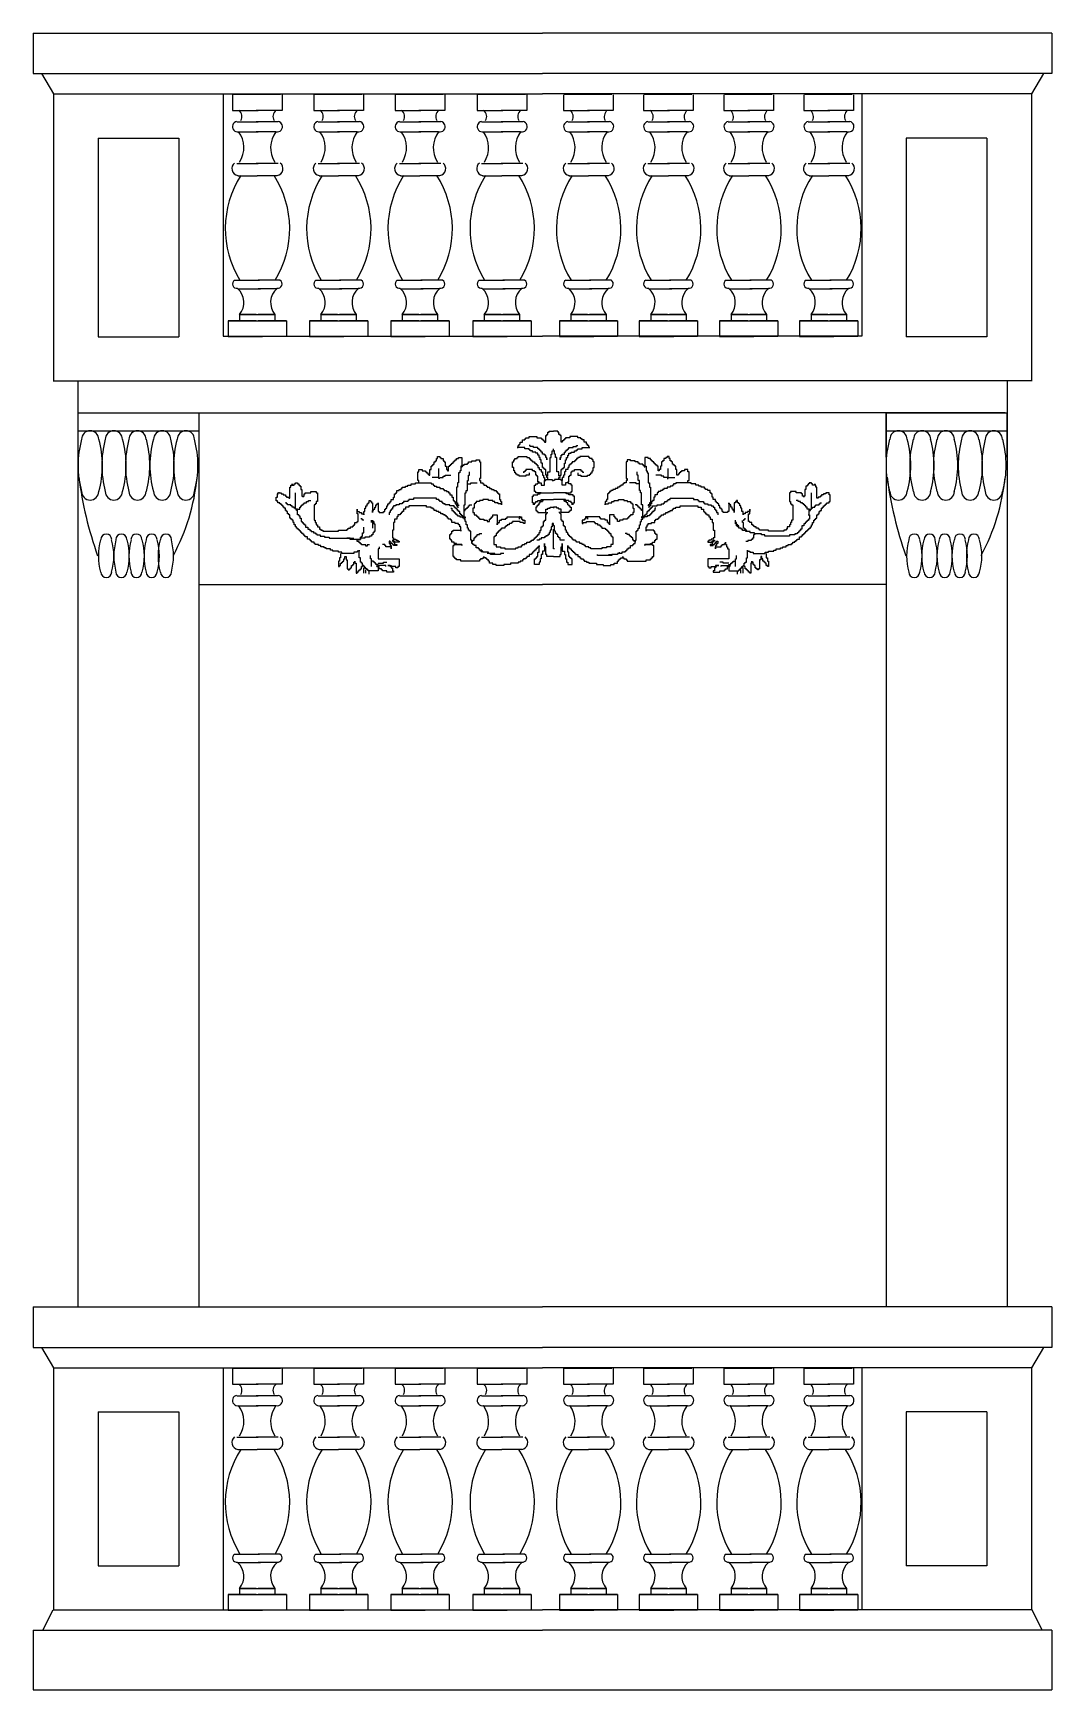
# Model space of a CAD drawing. Header units: metres. Extents: x 1105.4 to 1135.1, y 268.8 to 317.1.
import ezdxf

# ---------------------------------------------------------------- set-up
doc = ezdxf.new("R2010")
doc.units = ezdxf.units.M

# ---------------------------------------------------------------- blocks, each defined once
blk = doc.blocks.new('7512VASE')
for p, q in [((1, 8), (2, 8)), ((0.99, 7.99), (0.99, 7.66)), ((0.99, 7.66), (1.53, 7.66)), ((2.03, 7.66), (1.49, 7.66)), ((2.03, 7.99), (2.03, 7.66)), ((1.08, 7.42), (1.53, 7.42)), ((1.95, 7.42), (1.49, 7.42)), ((1.12, 7.21), (1.53, 7.21)), ((1.9, 7.21), (1.49, 7.21)), ((1.08, 6.55), (1.53, 6.55)), ((1.1, 6.29), (1.51, 6.29)), ((1.95, 6.55), (1.49, 6.55)), ((1.93, 6.29), (1.51, 6.29)), ((1.03, 4.1), (1.49, 4.1)), ((1.1, 3.92), (1.49, 3.92)), ((1.45, 4.1), (1.56, 4.1)), ((1.45, 3.92), (1.58, 3.92)), ((1.99, 4.1), (1.53, 4.1)), ((1.93, 3.92), (1.53, 3.92)), ((1.14, 3.25), (0.9, 3.25)), ((0.9, 3.25), (1.49, 3.25)), ((1.49, 3.25), (0.9, 3.25)), ((0.9, 3.25), (0.9, 2.92)), ((1.14, 3.38), (1.49, 3.38)), ((1.49, 3.38), (1.14, 3.38)), ((1.14, 3.38), (1.14, 3.25)), ((1.45, 3.25), (1.56, 3.25)), ((1.49, 3.38), (1.56, 3.38)), ((1.53, 3.38), (1.88, 3.38)), ((1.88, 3.38), (1.53, 3.38)), ((1.53, 3.25), (2.12, 3.25)), ((2.12, 3.25), (1.53, 3.25)), ((1.88, 3.38), (1.88, 3.25)), ((1.88, 3.25), (2.12, 3.25)), ((2.12, 3.25), (2.12, 2.92)), ((0.9, 2.92), (1.49, 2.92)), ((1.49, 2.92), (1.62, 2.92)), ((2.12, 2.92), (1.53, 2.92))]:
    blk.add_line(p, q)
for centre, radius, start, end in [((1.02, 7.53), 0.17, 330.69, 51.94), ((2.01, 7.53), 0.17, 128.06, 209.31), ((1.1, 7.32), 0.11, 101.28, 281.35), ((1.93, 7.32), 0.11, 258.65, 78.72), ((0.67, 6.88), 0.56, 327.37, 36.58), ((2.35, 6.88), 0.56, 143.42, 212.63), ((2.9, 5.18), 2.06, 147.23, 211.64), ((1.13, 6.44), 0.15, 128.64, 259.45), ((0.13, 5.18), 2.06, 328.36, 32.77), ((1.9, 6.44), 0.15, 280.55, 51.36), ((1.08, 4.02), 0.09, 119.7, 281.44), ((0.84, 3.63), 0.39, 320.03, 49.12), ((2.18, 3.63), 0.39, 130.88, 219.97), ((1.94, 4.02), 0.09, 258.56, 60.3)]:
    blk.add_arc(centre, radius, start, end)
blk = doc.blocks.new('XSANHUA')
for p, q in [((14.12, 58.49), (14.76, 58.49)), ((14.12, 57.85), (14.12, 58.49)), ((14.76, 58.49), (14.76, 57.85)), ((18.61, 60.42), (19.26, 60.42)), ((18.61, 54.64), (18.61, 60.42)), ((19.26, 60.42), (19.26, 59.78)), ((19.26, 59.78), (19.9, 59.78)), ((19.9, 59.78), (19.9, 59.13)), ((19.9, 59.13), (20.54, 59.13)), ((20.54, 59.13), (20.54, 58.49)), ((20.54, 58.49), (21.18, 58.49)), ((21.18, 58.49), (21.18, 57.85)), ((23.11, 60.42), (23.11, 57.21)), ((24.4, 60.42), (24.4, 58.49)), ((25.04, 58.49), (25.04, 57.85)), ((25.68, 58.49), (25.04, 58.49)), ((25.68, 59.13), (25.68, 58.49)), ((31.47, 59.13), (25.68, 59.13)), ((26.33, 61.06), (26.33, 59.13)), ((31.47, 56.56), (31.47, 59.13)), ((33.39, 58.49), (33.39, 57.85)), ((34.04, 58.49), (33.39, 58.49)), ((34.04, 59.13), (34.04, 58.49)), ((36.61, 59.13), (34.04, 59.13)), ((36.61, 59.78), (36.61, 59.13)), ((40.46, 59.78), (36.61, 59.78)), ((39.82, 59.13), (40.46, 59.13)), ((39.82, 57.21), (39.82, 59.13)), ((40.46, 59.13), (40.46, 59.78)), ((226.82, 59.13), (226.82, 59.78)), ((226.82, 59.78), (230.68, 59.78)), ((227.46, 59.13), (226.82, 59.13)), ((227.46, 57.21), (227.46, 59.13)), ((230.68, 59.78), (230.68, 59.13)), ((230.68, 59.13), (233.25, 59.13)), ((233.25, 59.13), (233.25, 58.49)), ((233.25, 58.49), (233.89, 58.49)), ((233.89, 58.49), (233.89, 57.85)), ((235.82, 56.56), (235.82, 59.13)), ((235.82, 59.13), (241.6, 59.13)), ((240.96, 61.06), (240.96, 59.13)), ((241.6, 59.13), (241.6, 58.49)), ((241.6, 58.49), (242.24, 58.49)), ((242.24, 58.49), (242.24, 57.85)), ((242.89, 60.42), (242.89, 58.49)), ((244.17, 60.42), (244.17, 57.21)), ((246.74, 58.49), (246.1, 58.49)), ((246.1, 58.49), (246.1, 57.85)), ((247.38, 59.13), (246.74, 59.13)), ((246.74, 59.13), (246.74, 58.49)), ((248.03, 59.78), (247.38, 59.78)), ((247.38, 59.78), (247.38, 59.13)), ((248.67, 60.42), (248.03, 60.42)), ((248.03, 60.42), (248.03, 59.78)), ((248.67, 54.64), (248.67, 60.42)), ((253.17, 58.49), (252.52, 58.49)), ((252.52, 58.49), (252.52, 57.85)), ((253.17, 57.85), (253.17, 58.49)), ((8.33, 56.56), (8.98, 56.56)), ((8.33, 53.35), (8.33, 56.56)), ((8.98, 53.35), (8.33, 53.35)), ((8.98, 56.56), (8.98, 55.92)), ((8.98, 55.92), (9.62, 55.92)), ((8.98, 51.43), (8.98, 53.35)), ((9.62, 51.43), (8.98, 51.43)), ((9.62, 55.92), (9.62, 54.64)), ((9.62, 54.64), (10.26, 54.64)), ((9.62, 48.86), (9.62, 51.43)), ((10.26, 54.64), (10.26, 54)), ((10.26, 54), (10.9, 54)), ((10.26, 48.86), (10.26, 48.22)), ((17.33, 48.86), (10.26, 48.86)), ((10.9, 54), (10.9, 53.35)), ((10.9, 53.35), (11.55, 53.35)), ((11.55, 53.35), (11.55, 52.07)), ((11.55, 52.07), (12.19, 52.07)), ((12.19, 52.07), (12.19, 50.78)), ((12.19, 50.78), (12.83, 50.78)), ((12.83, 52.71), (13.47, 52.71)), ((12.83, 50.78), (12.83, 52.71)), ((13.47, 57.85), (14.12, 57.85)), ((13.47, 52.71), (13.47, 57.85)), ((14.76, 57.85), (15.4, 57.85)), ((15.4, 57.85), (15.4, 57.21)), ((15.4, 57.21), (16.04, 57.21)), ((16.04, 57.21), (16.04, 55.92)), ((16.04, 55.92), (16.69, 55.92)), ((16.69, 55.92), (16.69, 55.28)), ((16.69, 55.28), (17.33, 55.28)), ((17.33, 55.28), (17.33, 54)), ((17.33, 54), (17.97, 54)), ((17.33, 48.22), (17.33, 48.86)), ((17.97, 54.64), (18.61, 54.64)), ((17.97, 53.35), (17.97, 54.64)), ((17.97, 54), (17.97, 53.35)), ((20.54, 51.43), (20.54, 46.93)), ((21.18, 51.43), (20.54, 51.43)), ((21.18, 57.85), (21.83, 57.85)), ((21.18, 54), (21.18, 51.43)), ((21.83, 54), (21.18, 54)), ((21.83, 57.85), (21.83, 56.56)), ((21.83, 56.56), (22.47, 56.56)), ((21.83, 54.64), (21.83, 54)), ((22.47, 54.64), (21.83, 54.64)), ((22.47, 56.56), (22.47, 55.92)), ((22.47, 55.92), (22.47, 54.64)), ((23.11, 55.92), (22.47, 55.92)), ((23.11, 57.21), (23.76, 57.21)), ((23.11, 56.56), (23.11, 55.92)), ((23.76, 56.56), (23.11, 56.56)), ((23.76, 57.21), (23.76, 56.56)), ((24.4, 57.21), (23.76, 57.21)), ((24.4, 57.85), (24.4, 57.21)), ((25.04, 57.85), (24.4, 57.85)), ((26.97, 52.07), (26.97, 50.14)), ((27.61, 52.07), (26.97, 52.07)), ((27.61, 56.56), (27.61, 53.35)), ((27.61, 53.35), (27.61, 52.07)), ((28.9, 53.35), (27.61, 53.35)), ((28.9, 54), (28.9, 53.35)), ((29.54, 54), (28.9, 54)), ((29.54, 54.64), (29.54, 54)), ((30.18, 54.64), (29.54, 54.64)), ((30.18, 55.28), (30.18, 54.64)), ((31.47, 55.28), (30.18, 55.28)), ((30.82, 56.56), (31.47, 56.56)), ((30.82, 55.92), (30.82, 56.56)), ((30.82, 56.56), (30.82, 55.92)), ((32.11, 56.56), (30.82, 56.56)), ((31.47, 55.92), (31.47, 55.28)), ((35.96, 55.92), (31.47, 55.92)), ((31.47, 54.64), (34.68, 54.64)), ((31.47, 52.07), (43.68, 52.07)), ((31.47, 46.29), (31.47, 52.07)), ((32.11, 57.85), (32.11, 56.56)), ((33.39, 57.85), (32.11, 57.85)), ((34.68, 54.64), (34.68, 54)), ((34.68, 54), (36.61, 54)), ((35.96, 56.56), (35.96, 55.92)), ((37.25, 55.92), (39.18, 55.92)), ((38.54, 55.92), (37.25, 55.92)), ((38.54, 56.56), (38.54, 55.92)), ((41.75, 56.56), (38.54, 56.56)), ((39.18, 57.21), (39.82, 57.21)), ((39.18, 55.92), (39.18, 57.21)), ((41.75, 57.21), (41.75, 56.56)), ((43.03, 57.21), (41.75, 57.21)), ((43.03, 56.56), (43.03, 57.21)), ((43.68, 56.56), (43.03, 56.56)), ((43.68, 52.07), (43.68, 56.56)), ((75.16, 50.78), (75.16, 44.36)), ((75.81, 50.78), (75.16, 50.78)), ((75.81, 51.43), (75.81, 50.78)), ((76.45, 51.43), (75.81, 51.43)), ((76.45, 52.07), (76.45, 51.43)), ((77.09, 52.07), (76.45, 52.07)), ((77.09, 52.71), (77.09, 52.07)), ((79.66, 52.71), (77.09, 52.71)), ((79.66, 53.35), (79.66, 52.71)), ((90.59, 53.35), (79.66, 53.35)), ((90.59, 52.71), (90.59, 53.35)), ((91.23, 52.71), (90.59, 52.71)), ((91.23, 52.07), (91.23, 52.71)), ((92.51, 52.07), (91.23, 52.07)), ((92.51, 51.43), (92.51, 52.07)), ((93.16, 51.43), (92.51, 51.43)), ((93.16, 50.78), (93.16, 51.43)), ((93.16, 51.43), (93.16, 50.78)), ((94.44, 51.43), (93.16, 51.43)), ((93.8, 48.86), (96.37, 48.86)), ((93.8, 48.22), (93.8, 48.86)), ((94.44, 52.07), (94.44, 51.43)), ((95.08, 52.07), (94.44, 52.07)), ((95.08, 52.71), (95.08, 52.07)), ((95.73, 52.71), (95.08, 52.71)), ((95.08, 48.86), (95.08, 48.22)), ((96.37, 53.35), (95.73, 53.35)), ((95.73, 53.35), (95.73, 52.71)), ((96.37, 54.64), (96.37, 53.35)), ((98.3, 54.64), (96.37, 54.64)), ((96.37, 49.5), (99.58, 49.5)), ((96.37, 48.86), (96.37, 49.5)), ((98.3, 55.28), (98.3, 54.64)), ((100.23, 55.28), (98.3, 55.28)), ((99.58, 50.14), (107.94, 50.14)), ((99.58, 49.5), (99.58, 50.14)), ((101.51, 49.5), (99.58, 49.5)), ((100.23, 55.92), (100.23, 55.28)), ((104.72, 55.92), (100.23, 55.92)), ((104.72, 55.28), (104.72, 55.92)), ((108.58, 55.28), (104.72, 55.28)), ((107.94, 50.14), (107.94, 49.5)), ((108.58, 54.64), (108.58, 55.28)), ((113.08, 54.64), (108.58, 54.64)), ((113.08, 54), (113.08, 54.64)), ((114.36, 54), (113.08, 54)), ((114.36, 53.35), (114.36, 54)), ((115.65, 53.35), (114.36, 53.35)), ((115.65, 52.71), (115.65, 53.35)), ((116.29, 52.71), (115.65, 52.71)), ((116.29, 52.07), (116.29, 52.71)), ((117.58, 52.07), (116.29, 52.07)), ((117.58, 51.43), (117.58, 52.07)), ((118.22, 51.43), (117.58, 51.43)), ((118.22, 50.78), (118.22, 51.43)), ((119.5, 50.78), (118.22, 50.78)), ((119.5, 49.5), (119.5, 50.78)), ((120.79, 49.5), (119.5, 49.5)), ((120.79, 48.86), (120.79, 49.5)), ((121.43, 48.86), (120.79, 48.86)), ((121.43, 48.22), (121.43, 48.86)), ((122.72, 55.28), (122.72, 52.07)), ((125.29, 55.28), (122.72, 55.28)), ((122.72, 52.07), (123.36, 52.07)), ((123.36, 52.07), (123.36, 51.43)), ((123.36, 51.43), (124, 51.43)), ((124, 51.43), (124, 50.78)), ((124, 50.78), (124.65, 50.78)), ((124.65, 50.78), (124.65, 48.22)), ((125.29, 54), (125.29, 55.28)), ((125.93, 54), (125.29, 54)), ((125.93, 52.07), (125.93, 54)), ((126.57, 52.07), (125.93, 52.07)), ((126.57, 49.5), (126.57, 52.07)), ((127.22, 49.5), (126.57, 49.5)), ((127.22, 47.57), (127.22, 49.5)), ((129.14, 49.5), (129.14, 45.01)), ((129.79, 49.5), (129.14, 49.5)), ((129.79, 50.78), (129.79, 49.5)), ((133.64, 50.78), (129.79, 50.78)), ((133.64, 50.78), (137.5, 50.78)), ((137.5, 50.78), (137.5, 49.5)), ((137.5, 49.5), (138.14, 49.5)), ((138.14, 49.5), (138.14, 45.01)), ((140.07, 47.57), (140.07, 49.5)), ((140.07, 49.5), (140.71, 49.5)), ((140.71, 49.5), (140.71, 52.07)), ((140.71, 52.07), (141.35, 52.07)), ((141.35, 52.07), (141.35, 54)), ((141.35, 54), (142, 54)), ((142, 54), (142, 55.28)), ((142, 55.28), (144.57, 55.28)), ((143.28, 50.78), (142.64, 50.78)), ((142.64, 50.78), (142.64, 48.22)), ((143.92, 51.43), (143.28, 51.43)), ((143.28, 51.43), (143.28, 50.78)), ((144.57, 52.07), (143.92, 52.07)), ((143.92, 52.07), (143.92, 51.43)), ((144.57, 55.28), (144.57, 52.07)), ((145.85, 48.22), (145.85, 48.86)), ((145.85, 48.86), (146.49, 48.86)), ((146.49, 48.86), (146.49, 49.5)), ((146.49, 49.5), (147.78, 49.5)), ((147.78, 49.5), (147.78, 50.78)), ((147.78, 50.78), (149.06, 50.78)), ((149.06, 50.78), (149.06, 51.43)), ((149.06, 51.43), (149.71, 51.43)), ((149.71, 51.43), (149.71, 52.07)), ((149.71, 52.07), (150.99, 52.07)), ((150.99, 52.07), (150.99, 52.71)), ((150.99, 52.71), (151.63, 52.71)), ((151.63, 52.71), (151.63, 53.35)), ((151.63, 53.35), (152.92, 53.35)), ((152.92, 53.35), (152.92, 54)), ((152.92, 54), (154.21, 54)), ((154.21, 54), (154.21, 54.64)), ((154.21, 54.64), (158.7, 54.64)), ((158.7, 54.64), (158.7, 55.28)), ((158.7, 55.28), (162.56, 55.28)), ((162.56, 55.28), (162.56, 55.92)), ((162.56, 55.92), (167.06, 55.92)), ((162.56, 48.86), (164.49, 48.86)), ((164.49, 49.5), (170.27, 49.5)), ((164.49, 48.86), (164.49, 49.5)), ((167.06, 55.92), (167.06, 55.28)), ((167.06, 55.28), (168.99, 55.28)), ((167.7, 49.5), (167.7, 48.86)), ((167.7, 48.86), (172.2, 48.86)), ((168.99, 55.28), (168.99, 54.64)), ((168.99, 54.64), (170.91, 54.64)), ((170.27, 49.5), (170.27, 48.86)), ((170.27, 48.86), (171.56, 48.86)), ((170.91, 54.64), (170.91, 53.35)), ((170.91, 53.35), (171.56, 53.35)), ((171.56, 53.35), (171.56, 52.71)), ((171.56, 52.71), (172.2, 52.71)), ((171.56, 48.86), (171.56, 48.22)), ((172.2, 52.71), (172.2, 52.07)), ((172.2, 52.07), (172.84, 52.07)), ((172.84, 52.07), (172.84, 51.43)), ((172.84, 51.43), (174.13, 51.43)), ((174.13, 51.43), (174.13, 50.78)), ((174.13, 50.78), (174.13, 51.43)), ((174.13, 51.43), (174.77, 51.43)), ((174.77, 51.43), (174.77, 52.07)), ((174.77, 52.07), (176.05, 52.07)), ((176.05, 52.07), (176.05, 52.71)), ((176.05, 52.71), (176.7, 52.71)), ((176.7, 52.71), (176.7, 53.35)), ((176.7, 53.35), (187.62, 53.35)), ((187.62, 53.35), (187.62, 52.71)), ((187.62, 52.71), (190.19, 52.71)), ((190.19, 52.71), (190.19, 52.07)), ((190.19, 52.07), (190.83, 52.07)), ((190.83, 52.07), (190.83, 51.43)), ((190.83, 51.43), (191.48, 51.43)), ((191.48, 51.43), (191.48, 50.78)), ((191.48, 50.78), (192.12, 50.78)), ((192.12, 50.78), (192.12, 44.36)), ((223.61, 52.07), (223.61, 56.56)), ((223.61, 56.56), (224.25, 56.56)), ((235.82, 52.07), (223.61, 52.07)), ((224.25, 56.56), (224.25, 57.21)), ((224.25, 57.21), (225.54, 57.21)), ((225.54, 57.21), (225.54, 56.56)), ((225.54, 56.56), (228.75, 56.56)), ((228.11, 57.21), (227.46, 57.21)), ((228.11, 55.92), (228.11, 57.21)), ((230.03, 55.92), (228.11, 55.92)), ((228.75, 56.56), (228.75, 55.92)), ((228.75, 55.92), (230.03, 55.92)), ((232.6, 54), (230.68, 54)), ((231.32, 56.56), (231.32, 55.92)), ((231.32, 55.92), (235.82, 55.92)), ((235.82, 54.64), (232.6, 54.64)), ((232.6, 54.64), (232.6, 54)), ((233.89, 57.85), (235.17, 57.85)), ((235.17, 57.85), (235.17, 56.56)), ((235.17, 56.56), (236.46, 56.56)), ((236.46, 56.56), (235.82, 56.56)), ((235.82, 55.92), (235.82, 55.28)), ((235.82, 55.28), (237.1, 55.28)), ((235.82, 46.29), (235.82, 52.07)), ((236.46, 56.56), (236.46, 55.92)), ((236.46, 55.92), (236.46, 56.56)), ((237.1, 55.28), (237.1, 54.64)), ((237.1, 54.64), (237.74, 54.64)), ((237.74, 54.64), (237.74, 54)), ((237.74, 54), (238.39, 54)), ((238.39, 54), (238.39, 53.35)), ((238.39, 53.35), (239.67, 53.35)), ((239.67, 56.56), (239.67, 53.35)), ((239.67, 53.35), (239.67, 52.07)), ((239.67, 52.07), (240.32, 52.07)), ((240.32, 52.07), (240.32, 50.14)), ((242.24, 57.85), (242.89, 57.85)), ((242.89, 57.85), (242.89, 57.21)), ((242.89, 57.21), (243.53, 57.21)), ((243.53, 57.21), (243.53, 56.56)), ((244.17, 57.21), (243.53, 57.21)), ((243.53, 56.56), (244.17, 56.56)), ((244.17, 56.56), (244.17, 55.92)), ((244.17, 55.92), (244.81, 55.92)), ((245.46, 56.56), (244.81, 56.56)), ((244.81, 56.56), (244.81, 55.92)), ((244.81, 55.92), (244.81, 54.64)), ((244.81, 54.64), (245.46, 54.64)), ((246.1, 57.85), (245.46, 57.85)), ((245.46, 57.85), (245.46, 56.56)), ((245.46, 54.64), (245.46, 54)), ((245.46, 54), (246.1, 54)), ((246.1, 54), (246.1, 51.43)), ((246.1, 51.43), (246.74, 51.43)), ((246.74, 51.43), (246.74, 46.93)), ((249.31, 54.64), (248.67, 54.64)), ((249.31, 53.35), (249.31, 54.64)), ((249.95, 54), (249.31, 54)), ((249.31, 54), (249.31, 53.35)), ((250.6, 55.28), (249.95, 55.28)), ((249.95, 55.28), (249.95, 54)), ((249.95, 48.22), (249.95, 48.86)), ((249.95, 48.86), (257.02, 48.86)), ((251.24, 55.92), (250.6, 55.92)), ((250.6, 55.92), (250.6, 55.28)), ((251.88, 57.21), (251.24, 57.21)), ((251.24, 57.21), (251.24, 55.92)), ((252.52, 57.85), (251.88, 57.85)), ((251.88, 57.85), (251.88, 57.21)), ((253.81, 57.85), (253.17, 57.85)), ((253.81, 52.71), (253.81, 57.85)), ((254.45, 52.71), (253.81, 52.71)), ((254.45, 50.78), (254.45, 52.71)), ((255.1, 50.78), (254.45, 50.78)), ((255.74, 52.07), (255.1, 52.07)), ((255.1, 52.07), (255.1, 50.78)), ((256.38, 53.35), (255.74, 53.35)), ((255.74, 53.35), (255.74, 52.07)), ((257.02, 54), (256.38, 54)), ((256.38, 54), (256.38, 53.35)), ((257.67, 54.64), (257.02, 54.64)), ((257.02, 54.64), (257.02, 54)), ((257.02, 48.86), (257.02, 48.22)), ((258.31, 55.92), (257.67, 55.92)), ((257.67, 55.92), (257.67, 54.64)), ((257.67, 48.86), (257.67, 51.43)), ((257.67, 51.43), (258.31, 51.43)), ((258.95, 56.56), (258.31, 56.56)), ((258.31, 56.56), (258.31, 55.92)), ((258.31, 51.43), (258.31, 53.35)), ((258.31, 53.35), (258.95, 53.35)), ((258.95, 53.35), (258.95, 56.56)), ((-10.95, 39.23), (-10.95, 38.58)), ((-9.66, 39.23), (-10.95, 39.23)), ((-9.66, 40.51), (-9.66, 39.23)), ((-8.38, 40.51), (-9.66, 40.51)), ((-8.38, 41.15), (-8.38, 40.51)), ((-7.73, 41.15), (-8.38, 41.15)), ((-7.73, 41.79), (-7.73, 41.15)), ((-7.09, 41.79), (-7.73, 41.79)), ((-7.09, 42.44), (-7.09, 41.79)), ((-5.81, 42.44), (-7.09, 42.44)), ((-5.81, 43.08), (-5.81, 42.44)), ((-5.16, 43.08), (-5.81, 43.08)), ((-5.16, 43.72), (-5.16, 43.08)), ((-3.23, 43.72), (-5.16, 43.72)), ((-3.87, 38.77), (10.49, 38.77)), ((-3.87, 38.12), (-3.87, 38.77)), ((-3.23, 44.36), (-3.23, 43.72)), ((-1.95, 44.36), (-3.23, 44.36)), ((-1.95, 45.01), (-1.95, 44.36)), ((-0.02, 45.01), (-1.95, 45.01)), ((-0.02, 45.65), (-0.02, 45.01)), ((1.26, 45.65), (-0.02, 45.65)), ((1.26, 46.29), (1.26, 45.65)), ((3.83, 46.29), (1.26, 46.29)), ((3.83, 46.93), (3.83, 46.29)), ((5.12, 46.93), (3.83, 46.93)), ((5.12, 47.57), (5.12, 46.93)), ((8.33, 47.57), (5.12, 47.57)), ((8.33, 48.22), (8.33, 47.57)), ((10.26, 48.22), (8.33, 48.22)), ((10.49, 38.77), (10.49, 38.12)), ((17.02, 40.08), (17.67, 40.08)), ((17.02, 38.12), (17.02, 40.08)), ((19.26, 48.22), (17.33, 48.22)), ((17.67, 40.73), (18.32, 40.73)), ((17.67, 40.08), (17.67, 40.73)), ((18.32, 41.38), (20.28, 41.38)), ((18.32, 40.73), (18.32, 41.38)), ((19.26, 47.57), (19.26, 48.22)), ((20.54, 47.57), (19.26, 47.57)), ((20.28, 42.03), (21.59, 42.03)), ((20.28, 41.38), (20.28, 42.03)), ((20.54, 46.93), (20.54, 47.57)), ((32.11, 46.29), (31.47, 46.29)), ((32.11, 45.01), (32.11, 46.29)), ((32.75, 45.01), (32.11, 45.01)), ((32.75, 43.72), (32.75, 45.01)), ((33.39, 43.72), (32.75, 43.72)), ((33.39, 42.44), (33.39, 43.72)), ((33.39, 43.08), (33.39, 42.44)), ((34.04, 43.08), (33.39, 43.08)), ((34.04, 43.72), (34.04, 43.08)), ((35.32, 43.72), (34.04, 43.72)), ((35.32, 44.36), (35.32, 43.72)), ((35.96, 44.36), (35.32, 44.36)), ((35.96, 45.01), (35.96, 44.36)), ((39.18, 45.01), (35.96, 45.01)), ((37.89, 43.08), (38.54, 43.08)), ((37.89, 41.79), (37.89, 43.08)), ((38.54, 41.79), (37.89, 41.79)), ((38.54, 44.36), (39.18, 44.36)), ((38.54, 43.08), (38.54, 44.36)), ((38.54, 42.44), (38.54, 41.79)), ((39.18, 42.44), (38.54, 42.44)), ((39.18, 46.29), (39.18, 45.01)), ((39.18, 44.36), (39.18, 46.29)), ((39.18, 43.08), (39.18, 42.44)), ((39.82, 43.08), (39.18, 43.08)), ((39.82, 43.72), (39.82, 43.08)), ((40.46, 43.72), (39.82, 43.72)), ((39.82, 41.79), (40.46, 41.79)), ((39.82, 41.15), (39.82, 41.79)), ((40.46, 41.15), (39.82, 41.15)), ((39.82, 39.87), (40.46, 39.87)), ((39.82, 35.37), (39.82, 39.87)), ((40.46, 44.36), (40.46, 43.72)), ((42.39, 44.36), (40.46, 44.36)), ((40.46, 42.44), (41.11, 42.44)), ((40.46, 41.79), (40.46, 42.44)), ((40.46, 41.79), (40.46, 41.15)), ((41.11, 41.79), (40.46, 41.79)), ((40.46, 40.51), (41.75, 40.51)), ((40.46, 39.87), (40.46, 40.51)), ((41.11, 43.72), (42.39, 43.72)), ((41.11, 42.44), (41.11, 43.72)), ((41.11, 42.44), (41.11, 41.79)), ((43.68, 42.44), (41.11, 42.44)), ((41.75, 41.15), (43.03, 41.15)), ((41.75, 40.51), (41.75, 41.15)), ((42.39, 43.72), (42.39, 44.36)), ((43.03, 41.79), (43.68, 41.79)), ((43.03, 41.15), (43.03, 41.79)), ((43.68, 41.79), (43.68, 42.44)), ((73.24, 40.51), (73.24, 37.94)), ((73.88, 40.51), (73.24, 40.51)), ((73.88, 41.15), (73.88, 40.51)), ((74.52, 41.15), (73.88, 41.15)), ((74.52, 42.44), (74.52, 41.15)), ((75.81, 42.44), (74.52, 42.44)), ((75.16, 44.36), (75.81, 44.36)), ((75.81, 44.36), (75.81, 43.72)), ((75.81, 43.72), (80.3, 43.72)), ((75.81, 43.08), (75.81, 42.44)), ((77.09, 43.08), (75.81, 43.08)), ((77.09, 43.72), (77.09, 43.08)), ((80.3, 43.72), (77.09, 43.72)), ((80.3, 44.36), (80.3, 43.72)), ((80.3, 43.72), (80.3, 44.36)), ((85.45, 41.15), (85.45, 36.01)), ((86.09, 41.15), (85.45, 41.15)), ((86.09, 43.08), (86.09, 41.15)), ((86.73, 43.08), (86.09, 43.08)), ((86.09, 42.44), (86.09, 41.79)), ((86.09, 41.79), (86.09, 42.44)), ((86.09, 42.44), (86.09, 41.79)), ((86.09, 41.79), (86.73, 41.79)), ((86.73, 43.72), (86.73, 43.08)), ((87.37, 43.72), (86.73, 43.72)), ((86.73, 41.79), (86.73, 41.15)), ((86.73, 41.15), (87.37, 41.15)), ((87.37, 44.36), (87.37, 43.72)), ((88.66, 44.36), (87.37, 44.36)), ((87.37, 41.15), (87.37, 39.87)), ((87.37, 39.87), (88.02, 39.87)), ((88.02, 39.87), (88.02, 39.23)), ((88.02, 39.23), (88.66, 39.23)), ((88.66, 45.65), (88.66, 44.36)), ((89.94, 45.65), (88.66, 45.65)), ((88.66, 39.23), (88.66, 38.58)), ((89.94, 46.29), (89.94, 45.65)), ((90.59, 46.29), (89.94, 46.29)), ((90.59, 46.93), (90.59, 46.29)), ((91.23, 46.93), (90.59, 46.93)), ((91.23, 47.57), (91.23, 46.93)), ((91.87, 47.57), (91.23, 47.57)), ((91.87, 48.22), (93.8, 48.22)), ((91.87, 48.22), (91.87, 47.57)), ((98.94, 43.72), (100.23, 43.72)), ((98.94, 39.23), (98.94, 43.72)), ((99.58, 39.23), (98.94, 39.23)), ((99.58, 38.58), (99.58, 39.23)), ((100.23, 45.01), (102.8, 45.01)), ((100.23, 43.72), (100.23, 45.01)), ((102.8, 45.65), (105.37, 45.65)), ((102.8, 45.01), (102.8, 45.65)), ((105.37, 46.29), (111.79, 46.29)), ((105.37, 45.65), (105.37, 46.29)), ((111.79, 46.29), (111.79, 45.65)), ((111.79, 45.65), (113.08, 45.65)), ((113.08, 45.65), (113.08, 45.01)), ((113.08, 45.01), (115.01, 45.01)), ((115.01, 45.01), (115.01, 44.36)), ((115.01, 44.36), (115.65, 44.36)), ((115.65, 44.36), (115.65, 43.72)), ((115.65, 43.72), (116.93, 43.72)), ((116.93, 43.72), (116.93, 43.08)), ((116.93, 43.08), (118.22, 43.08)), ((118.22, 43.08), (118.22, 42.44)), ((118.22, 42.44), (120.15, 42.44)), ((120.15, 42.44), (120.15, 41.79)), ((120.15, 41.79), (120.79, 41.79)), ((120.79, 41.79), (120.79, 41.15)), ((120.79, 41.15), (122.07, 41.15)), ((122.07, 48.22), (121.43, 48.22)), ((122.07, 47.57), (122.07, 48.22)), ((122.72, 47.57), (122.07, 47.57)), ((122.07, 41.15), (122.07, 40.51)), ((122.07, 40.51), (122.72, 40.51)), ((122.72, 46.93), (122.72, 47.57)), ((123.36, 46.93), (122.72, 46.93)), ((122.72, 40.51), (122.72, 39.87)), ((122.72, 39.87), (123.36, 39.87)), ((123.36, 46.29), (123.36, 46.93)), ((124, 46.29), (123.36, 46.29)), ((123.36, 39.87), (123.36, 39.23)), ((123.36, 39.23), (124, 39.23)), ((124, 45.65), (124, 46.29)), ((124.65, 45.65), (124, 45.65)), ((124, 39.23), (124, 38.58)), ((124.65, 48.22), (125.29, 48.22)), ((124.65, 45.01), (124.65, 45.65)), ((125.29, 45.01), (124.65, 45.01)), ((125.29, 48.22), (125.29, 44.36)), ((125.29, 44.36), (125.29, 45.01)), ((128.5, 47.57), (127.22, 47.57)), ((127.22, 41.15), (129.79, 41.15)), ((128.5, 43.08), (128.5, 47.57)), ((128.5, 45.01), (128.5, 43.08)), ((129.14, 45.01), (128.5, 45.01)), ((129.79, 41.15), (129.79, 39.87)), ((129.79, 39.87), (130.43, 39.87)), ((130.43, 39.87), (130.43, 39.23)), ((130.43, 39.23), (131.07, 39.23)), ((131.07, 39.23), (131.07, 37.94)), ((133, 46.29), (133.64, 46.29)), ((133.64, 46.29), (133.64, 34.73)), ((138.14, 45.01), (138.78, 45.01)), ((138.14, 39.23), (138.78, 39.23)), ((138.14, 38.58), (138.14, 39.23)), ((138.78, 43.08), (138.78, 47.57)), ((138.78, 47.57), (140.07, 47.57)), ((138.78, 45.01), (138.78, 43.08)), ((138.78, 39.87), (140.71, 39.87)), ((138.78, 39.23), (138.78, 39.87)), ((140.71, 40.51), (142, 40.51)), ((140.71, 39.87), (140.71, 40.51)), ((142.64, 48.22), (142, 48.22)), ((142, 48.22), (142, 44.36)), ((142, 44.36), (142, 45.01)), ((142, 45.01), (142.64, 45.01)), ((142, 41.15), (143.28, 41.15)), ((142, 40.51), (142, 41.15)), ((142.64, 45.01), (142.64, 45.65)), ((142.64, 45.65), (143.28, 45.65)), ((143.28, 45.65), (143.28, 46.29)), ((143.28, 46.29), (143.92, 46.29)), ((143.92, 39.23), (143.28, 39.23)), ((143.28, 39.23), (143.28, 38.58)), ((143.92, 46.29), (143.92, 46.93)), ((143.92, 46.93), (144.57, 46.93)), ((144.57, 39.87), (143.92, 39.87)), ((143.92, 39.87), (143.92, 39.23)), ((144.57, 46.93), (144.57, 47.57)), ((144.57, 47.57), (145.21, 47.57)), ((145.21, 40.51), (144.57, 40.51)), ((144.57, 40.51), (144.57, 39.87)), ((145.21, 47.57), (145.21, 48.22)), ((145.21, 48.22), (145.85, 48.22)), ((146.49, 41.15), (145.21, 41.15)), ((145.21, 41.15), (145.21, 40.51)), ((147.14, 41.79), (146.49, 41.79)), ((146.49, 41.79), (146.49, 41.15)), ((149.06, 42.44), (147.14, 42.44)), ((147.14, 42.44), (147.14, 41.79)), ((150.35, 43.08), (149.06, 43.08)), ((149.06, 43.08), (149.06, 42.44)), ((151.63, 43.72), (150.35, 43.72)), ((150.35, 43.72), (150.35, 43.08)), ((152.28, 44.36), (151.63, 44.36)), ((151.63, 44.36), (151.63, 43.72)), ((154.21, 45.01), (152.28, 45.01)), ((152.28, 45.01), (152.28, 44.36)), ((155.49, 45.65), (154.21, 45.65)), ((154.21, 45.65), (154.21, 45.01)), ((161.92, 46.29), (155.49, 46.29)), ((155.49, 46.29), (155.49, 45.65)), ((161.92, 45.65), (161.92, 46.29)), ((164.49, 45.65), (161.92, 45.65)), ((164.49, 45.01), (164.49, 45.65)), ((167.06, 45.01), (164.49, 45.01)), ((167.06, 43.72), (167.06, 45.01)), ((168.34, 43.72), (167.06, 43.72)), ((167.7, 38.58), (167.7, 39.23)), ((167.7, 39.23), (168.34, 39.23)), ((168.34, 39.23), (168.34, 43.72)), ((171.56, 48.22), (174.77, 48.22)), ((174.77, 48.22), (174.77, 47.57)), ((174.77, 47.57), (175.41, 47.57)), ((175.41, 48.22), (175.41, 47.57)), ((175.41, 47.57), (175.41, 46.93)), ((175.41, 47.57), (176.05, 47.57)), ((175.41, 46.93), (176.7, 46.93)), ((176.05, 47.57), (176.05, 46.93)), ((176.05, 46.93), (176.7, 46.93)), ((176.7, 46.93), (176.7, 46.29)), ((176.7, 46.93), (176.7, 46.29)), ((176.7, 46.29), (177.34, 46.29)), ((177.34, 46.29), (177.34, 45.65)), ((177.34, 45.65), (178.62, 45.65)), ((178.62, 45.65), (178.62, 44.36)), ((178.62, 44.36), (179.91, 44.36)), ((179.27, 39.23), (178.62, 39.23)), ((178.62, 39.23), (178.62, 38.58)), ((179.91, 39.87), (179.27, 39.87)), ((179.27, 39.87), (179.27, 39.23)), ((179.91, 44.36), (179.91, 43.72)), ((179.91, 43.72), (180.55, 43.72)), ((180.55, 41.15), (179.91, 41.15)), ((179.91, 41.15), (179.91, 39.87)), ((180.55, 43.72), (180.55, 43.08)), ((180.55, 43.08), (181.19, 43.08)), ((181.19, 41.79), (180.55, 41.79)), ((180.55, 41.79), (180.55, 41.15)), ((181.19, 43.08), (181.19, 41.15)), ((181.19, 42.44), (181.19, 41.79)), ((181.19, 41.79), (181.19, 42.44)), ((181.19, 42.44), (181.19, 41.79)), ((181.19, 41.15), (181.84, 41.15)), ((181.84, 41.15), (181.84, 36.01)), ((186.98, 43.72), (186.98, 44.36)), ((186.98, 44.36), (186.98, 43.72)), ((191.48, 43.72), (186.98, 43.72)), ((186.98, 43.72), (190.19, 43.72)), ((190.19, 43.72), (190.19, 43.08)), ((190.19, 43.08), (191.48, 43.08)), ((192.12, 44.36), (191.48, 44.36)), ((191.48, 44.36), (191.48, 43.72)), ((191.48, 43.08), (191.48, 42.44)), ((191.48, 42.44), (192.76, 42.44)), ((192.76, 42.44), (192.76, 41.15)), ((192.76, 41.15), (193.4, 41.15)), ((193.4, 41.15), (193.4, 40.51)), ((193.4, 40.51), (194.05, 40.51)), ((194.05, 40.51), (194.05, 37.94)), ((223.61, 41.79), (223.61, 42.44)), ((223.61, 42.44), (226.18, 42.44)), ((224.25, 41.79), (223.61, 41.79)), ((224.25, 41.15), (224.25, 41.79)), ((225.54, 41.15), (224.25, 41.15)), ((224.89, 43.72), (224.89, 44.36)), ((224.89, 44.36), (226.82, 44.36)), ((226.18, 43.72), (224.89, 43.72)), ((225.54, 40.51), (225.54, 41.15)), ((226.82, 40.51), (225.54, 40.51)), ((226.18, 42.44), (226.18, 43.72)), ((226.18, 42.44), (226.18, 41.79)), ((226.82, 42.44), (226.18, 42.44)), ((226.18, 41.79), (226.82, 41.79)), ((226.82, 44.36), (226.82, 43.72)), ((226.82, 43.72), (227.46, 43.72)), ((226.82, 41.79), (226.82, 42.44)), ((226.82, 41.79), (226.82, 41.15)), ((227.46, 41.79), (226.82, 41.79)), ((226.82, 41.15), (227.46, 41.15)), ((226.82, 39.87), (226.82, 40.51)), ((227.46, 39.87), (226.82, 39.87)), ((227.46, 43.72), (227.46, 43.08)), ((227.46, 43.08), (228.11, 43.08)), ((227.46, 41.15), (227.46, 41.79)), ((227.46, 35.37), (227.46, 39.87)), ((228.11, 44.36), (228.11, 46.29)), ((228.11, 46.29), (228.11, 45.01)), ((228.11, 45.01), (231.32, 45.01)), ((228.75, 44.36), (228.11, 44.36)), ((228.11, 43.08), (228.11, 42.44)), ((228.11, 42.44), (228.75, 42.44)), ((228.75, 43.08), (228.75, 44.36)), ((229.39, 43.08), (228.75, 43.08)), ((228.75, 42.44), (228.75, 41.79)), ((228.75, 41.79), (229.39, 41.79)), ((229.39, 41.79), (229.39, 43.08)), ((231.32, 45.01), (231.32, 44.36)), ((231.32, 44.36), (231.96, 44.36)), ((231.96, 44.36), (231.96, 43.72)), ((231.96, 43.72), (233.25, 43.72)), ((235.17, 45.01), (235.17, 46.29)), ((235.17, 46.29), (235.82, 46.29)), ((239.59, 38.77), (240.89, 38.77)), ((239.59, 38.12), (239.59, 38.77)), ((240.89, 43.99), (242.2, 43.99)), ((240.89, 39.43), (243.51, 39.43)), ((240.89, 38.77), (240.89, 39.43)), ((242.2, 44.64), (242.85, 44.64)), ((242.2, 43.99), (242.2, 44.64)), ((242.85, 44.64), (242.85, 43.99)), ((242.85, 43.99), (245.46, 43.99)), ((243.51, 40.08), (246.12, 40.08)), ((243.51, 39.43), (243.51, 40.08)), ((244.81, 38.77), (244.81, 36.82)), ((245.46, 38.77), (244.81, 38.77)), ((245.46, 43.99), (245.46, 43.34)), ((245.46, 43.34), (246.12, 43.34)), ((245.46, 39.43), (245.46, 38.77)), ((246.12, 39.43), (245.46, 39.43)), ((246.12, 43.34), (246.12, 42.69)), ((246.12, 42.69), (246.77, 42.69)), ((246.12, 40.73), (246.12, 39.43)), ((248.07, 40.73), (246.12, 40.73)), ((246.12, 40.73), (251.99, 40.73)), ((246.12, 40.08), (246.12, 40.73)), ((246.74, 46.93), (246.74, 47.57)), ((246.74, 47.57), (248.03, 47.57)), ((246.77, 42.69), (246.77, 42.03)), ((246.77, 42.03), (248.07, 42.03)), ((248.03, 47.57), (248.03, 48.22)), ((248.03, 48.22), (249.95, 48.22)), ((248.07, 42.03), (248.07, 40.73)), ((264.39, 40.08), (250.03, 40.08)), ((251.99, 40.73), (251.99, 40.08)), ((251.99, 40.08), (253.95, 40.08)), ((257.02, 48.22), (258.95, 48.22)), ((258.95, 48.22), (258.95, 47.57)), ((258.95, 47.57), (262.16, 47.57)), ((262.16, 47.57), (262.16, 46.93)), ((262.16, 46.93), (263.45, 46.93)), ((263.45, 46.93), (263.45, 46.29)), ((263.45, 46.29), (266.02, 46.29)), ((264.39, 39.43), (264.39, 40.08)), ((267, 39.43), (264.39, 39.43)), ((266.02, 46.29), (266.02, 45.65)), ((266.02, 45.65), (267.3, 45.65)), ((267, 38.77), (267, 39.43)), ((269.61, 38.77), (267, 38.77)), ((267.3, 45.65), (267.3, 45.01)), ((267.3, 45.01), (269.23, 45.01)), ((269.23, 45.01), (269.23, 44.36)), ((269.23, 44.36), (270.52, 44.36)), ((269.61, 38.12), (269.61, 38.77)), ((270.52, 44.36), (270.52, 43.72)), ((270.52, 43.72), (272.45, 43.72)), ((272.45, 43.72), (272.45, 43.08)), ((272.45, 43.08), (273.09, 43.08)), ((273.09, 43.08), (273.09, 42.44)), ((273.09, 42.44), (274.37, 42.44)), ((274.37, 42.44), (274.37, 41.79)), ((274.37, 41.79), (275.02, 41.79)), ((275.02, 41.79), (275.02, 41.15)), ((275.02, 41.15), (275.66, 41.15)), ((275.66, 41.15), (275.66, 40.51)), ((275.66, 40.51), (276.94, 40.51)), ((276.94, 40.51), (276.94, 39.23)), ((276.94, 39.23), (278.23, 39.23)), ((278.23, 39.23), (278.23, 38.58)), ((-18.66, 29.59), (-18.66, 28.95)), ((-18.01, 29.59), (-18.66, 29.59)), ((-18.01, 30.88), (-18.01, 29.59)), ((-17.37, 30.88), (-18.01, 30.88)), ((-17.37, 32.16), (-17.37, 30.88)), ((-16.73, 32.16), (-17.37, 32.16)), ((-16.73, 33.45), (-16.73, 32.16)), ((-16.09, 33.45), (-16.73, 33.45)), ((-16.09, 34.09), (-16.09, 33.45)), ((-15.44, 34.09), (-16.09, 34.09)), ((-15.62, 28.99), (-14.96, 28.99)), ((-15.62, 26.38), (-15.62, 28.99)), ((-15.44, 34.73), (-15.44, 34.09)), ((-14.8, 34.73), (-15.44, 34.73)), ((-14.96, 29.64), (-14.31, 29.64)), ((-14.96, 28.99), (-14.96, 29.64)), ((-14.8, 35.37), (-14.8, 34.73)), ((-14.16, 35.37), (-14.8, 35.37)), ((-14.31, 30.29), (-13.66, 30.29)), ((-14.31, 29.64), (-14.31, 30.29)), ((-14.16, 36.01), (-14.16, 35.37)), ((-13.52, 36.01), (-14.16, 36.01)), ((-13.66, 30.95), (-13.01, 30.95)), ((-13.66, 30.29), (-13.66, 30.95)), ((-13.52, 36.66), (-13.52, 36.01)), ((-12.87, 36.66), (-13.52, 36.66)), ((-13.01, 31.6), (-12.35, 31.6)), ((-13.01, 30.95), (-13.01, 31.6)), ((-12.87, 37.3), (-12.87, 36.66)), ((-12.23, 37.3), (-12.87, 37.3)), ((-12.35, 32.9), (-11.05, 32.9)), ((-12.35, 31.6), (-12.35, 32.9)), ((-12.23, 37.94), (-12.23, 37.3)), ((-11.59, 37.94), (-12.23, 37.94)), ((-11.59, 38.58), (-11.59, 37.94)), ((-10.95, 38.58), (-11.59, 38.58)), ((-11.05, 34.86), (-10.39, 34.86)), ((-11.05, 32.9), (-11.05, 34.86)), ((-10.39, 35.51), (-9.74, 35.51)), ((-10.39, 34.86), (-10.39, 35.51)), ((-9.74, 36.16), (-9.09, 36.16)), ((-9.74, 35.51), (-9.74, 36.16)), ((-9.09, 36.82), (-8.44, 36.82)), ((-9.09, 36.16), (-9.09, 36.82)), ((-8.44, 37.47), (-7.13, 37.47)), ((-8.44, 36.82), (-8.44, 37.47)), ((-7.13, 38.12), (-3.87, 38.12)), ((-7.13, 37.47), (-7.13, 38.12)), ((-5.81, 29.59), (-5.16, 29.59)), ((-5.81, 20.6), (-5.81, 29.59)), ((-5.16, 30.88), (-4.52, 30.88)), ((-5.16, 29.59), (-5.16, 30.88)), ((-4.52, 32.16), (-3.88, 32.16)), ((-4.52, 30.88), (-4.52, 32.16)), ((-3.88, 33.45), (-2.59, 33.45)), ((-3.88, 32.16), (-3.88, 33.45)), ((-2.59, 34.73), (-1.95, 34.73)), ((-2.59, 33.45), (-2.59, 34.73)), ((-1.95, 35.37), (-0.66, 35.37)), ((-1.95, 34.73), (-1.95, 35.37)), ((-0.66, 36.01), (8.33, 36.01)), ((-0.66, 35.37), (-0.66, 36.01)), ((8.33, 36.01), (8.33, 35.37)), ((8.33, 35.37), (13.47, 35.37)), ((10.49, 38.12), (12.45, 38.12)), ((12.45, 38.12), (12.45, 37.47)), ((12.45, 37.47), (16.37, 37.47)), ((13.47, 35.37), (13.47, 34.73)), ((13.47, 34.73), (14.12, 34.73)), ((14.12, 34.73), (14.12, 34.09)), ((14.12, 34.09), (15.4, 34.09)), ((15.4, 34.09), (15.4, 33.45)), ((15.4, 33.45), (16.69, 33.45)), ((16.37, 38.12), (17.02, 38.12)), ((16.37, 37.47), (16.37, 38.12)), ((16.37, 37.47), (16.37, 36.82)), ((16.37, 36.82), (18.98, 36.82)), ((16.69, 33.45), (16.69, 32.8)), ((16.69, 32.8), (17.33, 32.8)), ((17.33, 32.8), (17.33, 32.16)), ((17.33, 32.16), (17.97, 32.16)), ((17.97, 32.16), (17.97, 30.88)), ((17.97, 30.88), (19.26, 30.88)), ((18.98, 36.82), (18.98, 36.16)), ((18.98, 36.16), (21.59, 36.16)), ((19.26, 30.88), (19.26, 30.24)), ((19.26, 30.24), (19.9, 30.24)), ((19.9, 30.24), (19.9, 25.74)), ((20.93, 36.16), (20.93, 35.51)), ((20.93, 35.51), (21.59, 35.51)), ((21.59, 36.16), (21.59, 35.51)), ((21.59, 35.51), (21.59, 34.86)), ((21.59, 35.51), (23.55, 35.51)), ((21.59, 34.86), (22.24, 34.86)), ((22.24, 34.86), (22.24, 34.21)), ((22.24, 34.21), (22.89, 34.21)), ((22.47, 29.59), (22.47, 28.95)), ((23.11, 29.59), (22.47, 29.59)), ((22.89, 34.21), (22.89, 30.95)), ((22.89, 30.95), (23.55, 30.95)), ((23.55, 35.51), (23.55, 34.86)), ((23.55, 34.86), (24.2, 34.86)), ((23.55, 30.95), (23.55, 29.64)), ((24.2, 34.86), (24.2, 34.21)), ((24.2, 34.21), (25.5, 34.21)), ((25.5, 34.21), (25.5, 32.9)), ((25.5, 32.9), (26.16, 32.9)), ((25.68, 33.45), (26.33, 33.45)), ((26.16, 32.9), (26.16, 32.25)), ((26.16, 32.25), (26.81, 32.25)), ((26.33, 33.45), (26.33, 32.8)), ((26.33, 32.8), (26.97, 32.8)), ((26.81, 32.25), (26.81, 31.6)), ((26.81, 31.6), (27.46, 31.6)), ((26.97, 32.8), (26.97, 30.88)), ((26.97, 30.88), (27.61, 30.88)), ((27.46, 31.6), (27.46, 30.95)), ((27.61, 30.88), (27.61, 29.59)), ((40.46, 35.37), (39.82, 35.37)), ((40.46, 30.88), (40.46, 35.37)), ((41.11, 30.88), (40.46, 30.88)), ((41.11, 28.95), (41.11, 30.88)), ((73.24, 37.94), (73.88, 37.94)), ((73.88, 37.94), (73.88, 37.3)), ((73.88, 37.3), (74.52, 37.3)), ((73.88, 29.59), (73.88, 28.95)), ((74.52, 29.59), (73.88, 29.59)), ((74.52, 37.3), (74.52, 36.01)), ((74.52, 36.01), (75.16, 36.01)), ((74.52, 30.88), (74.52, 29.59)), ((76.45, 30.88), (74.52, 30.88)), ((75.16, 36.01), (75.16, 35.37)), ((75.16, 35.37), (79.66, 35.37)), ((76.45, 31.52), (76.45, 30.88)), ((78.38, 31.52), (76.45, 31.52)), ((78.38, 32.16), (78.38, 31.52)), ((79.02, 32.16), (78.38, 32.16)), ((79.02, 33.45), (79.02, 32.16)), ((79.66, 33.45), (79.02, 33.45)), ((79.66, 36.01), (79.66, 33.45)), ((79.66, 35.37), (79.66, 36.01)), ((82.23, 30.24), (82.23, 28.95)), ((82.88, 30.24), (82.23, 30.24)), ((82.88, 32.16), (82.88, 30.24)), ((83.52, 32.16), (82.88, 32.16)), ((83.52, 34.09), (83.52, 32.16)), ((84.16, 34.09), (83.52, 34.09)), ((84.16, 35.37), (84.16, 34.09)), ((84.8, 35.37), (84.16, 35.37)), ((84.8, 36.01), (84.8, 35.37)), ((85.45, 36.01), (84.8, 36.01)), ((88.66, 38.58), (89.3, 38.58)), ((89.3, 38.58), (89.3, 37.94)), ((89.3, 37.94), (90.59, 37.94)), ((90.59, 37.94), (90.59, 37.3)), ((90.59, 37.3), (91.87, 37.3)), ((93.16, 29.59), (95.08, 29.59)), ((93.16, 28.95), (93.16, 29.59)), ((95.08, 30.24), (96.37, 30.24)), ((95.08, 29.59), (95.08, 30.24)), ((96.37, 30.24), (96.37, 28.95)), ((100.23, 38.58), (99.58, 38.58)), ((100.23, 37.3), (100.23, 38.58)), ((100.87, 37.3), (100.23, 37.3)), ((100.87, 36.66), (100.87, 37.3)), ((101.51, 36.66), (100.87, 36.66)), ((100.87, 32.16), (100.87, 31.52)), ((100.87, 26.38), (100.87, 32.16)), ((100.87, 31.52), (101.51, 31.52)), ((101.51, 36.01), (101.51, 36.66)), ((102.15, 36.01), (101.51, 36.01)), ((101.51, 31.52), (101.51, 30.88)), ((101.51, 30.88), (102.15, 30.88)), ((102.15, 35.37), (102.15, 36.01)), ((102.8, 35.37), (102.15, 35.37)), ((102.15, 30.88), (102.15, 29.59)), ((102.15, 29.59), (103.44, 29.59)), ((102.8, 34.73), (102.8, 35.37)), ((103.44, 34.73), (102.8, 34.73)), ((103.44, 34.09), (103.44, 34.73)), ((105.37, 34.09), (103.44, 34.09)), ((103.44, 29.59), (103.44, 28.95)), ((105.37, 33.45), (105.37, 34.09)), ((106.01, 33.45), (105.37, 33.45)), ((106.01, 32.8), (106.01, 33.45)), ((106.65, 32.8), (106.01, 32.8)), ((106.65, 32.16), (106.65, 32.8)), ((107.94, 32.16), (106.65, 32.16)), ((107.94, 31.52), (107.94, 32.16)), ((109.22, 31.52), (107.94, 31.52)), ((109.22, 30.88), (109.22, 31.52)), ((109.87, 30.88), (109.22, 30.88)), ((109.87, 30.24), (109.87, 30.88)), ((114.36, 30.24), (109.87, 30.24)), ((114.36, 30.88), (114.36, 30.24)), ((116.29, 30.88), (114.36, 30.88)), ((115.65, 29.59), (116.93, 29.59)), ((115.65, 28.95), (115.65, 29.59)), ((116.29, 31.52), (116.29, 30.88)), ((116.93, 31.52), (116.29, 31.52)), ((116.93, 29.59), (116.93, 31.52)), ((124, 38.58), (124.65, 38.58)), ((124.65, 38.58), (124.65, 37.94)), ((124.65, 37.94), (125.29, 37.94)), ((125.29, 37.94), (125.29, 36.66)), ((125.29, 36.66), (125.93, 36.66)), ((125.93, 36.66), (125.93, 35.37)), ((125.93, 35.37), (126.57, 35.37)), ((126.57, 35.37), (126.57, 33.45)), ((126.57, 33.45), (127.22, 33.45)), ((127.22, 33.45), (127.22, 32.8)), ((127.22, 32.8), (127.86, 32.8)), ((127.86, 32.8), (127.86, 30.24)), ((127.86, 30.24), (128.5, 30.24)), ((128.5, 30.24), (128.5, 29.59)), ((128.5, 29.59), (129.14, 29.59)), ((129.14, 29.59), (129.14, 25.74)), ((131.07, 37.94), (131.71, 37.94)), ((131.71, 37.94), (131.71, 37.3)), ((131.71, 37.3), (132.36, 37.3)), ((132.36, 37.3), (132.36, 36.01)), ((132.36, 36.01), (133, 36.01)), ((133, 36.01), (133, 32.8)), ((133, 32.8), (133.64, 32.8)), ((133.64, 32.8), (133.64, 31.52)), ((133.64, 31.52), (134.28, 31.52)), ((134.28, 33.45), (134.93, 33.45)), ((134.28, 31.52), (134.28, 33.45)), ((134.93, 35.37), (135.57, 35.37)), ((134.93, 33.45), (134.93, 35.37)), ((135.57, 36.66), (136.21, 36.66)), ((135.57, 35.37), (135.57, 36.66)), ((136.21, 37.94), (136.85, 37.94)), ((136.21, 36.66), (136.21, 37.94)), ((136.85, 38.58), (138.14, 38.58)), ((136.85, 37.94), (136.85, 38.58)), ((138.78, 29.59), (138.14, 29.59)), ((138.14, 29.59), (138.14, 25.74)), ((139.43, 30.24), (138.78, 30.24)), ((138.78, 30.24), (138.78, 29.59)), ((140.07, 32.8), (139.43, 32.8)), ((139.43, 32.8), (139.43, 30.24)), ((140.71, 33.45), (140.07, 33.45)), ((140.07, 33.45), (140.07, 32.8)), ((141.35, 35.37), (140.71, 35.37)), ((140.71, 35.37), (140.71, 33.45)), ((142, 36.66), (141.35, 36.66)), ((141.35, 36.66), (141.35, 35.37)), ((142.64, 37.94), (142, 37.94)), ((142, 37.94), (142, 36.66)), ((143.28, 38.58), (142.64, 38.58)), ((142.64, 38.58), (142.64, 37.94)), ((150.35, 29.59), (150.35, 31.52)), ((150.35, 31.52), (150.99, 31.52)), ((151.63, 29.59), (150.35, 29.59)), ((150.99, 31.52), (150.99, 30.88)), ((150.99, 30.88), (152.92, 30.88)), ((151.63, 28.95), (151.63, 29.59)), ((152.92, 30.88), (152.92, 30.24)), ((152.92, 30.24), (157.42, 30.24)), ((157.42, 30.24), (157.42, 30.88)), ((157.42, 30.88), (158.06, 30.88)), ((158.06, 30.88), (158.06, 31.52)), ((158.06, 31.52), (159.35, 31.52)), ((159.35, 31.52), (159.35, 32.16)), ((159.35, 32.16), (160.63, 32.16)), ((160.63, 32.16), (160.63, 32.8)), ((160.63, 32.8), (161.27, 32.8)), ((161.27, 32.8), (161.27, 33.45)), ((161.27, 33.45), (161.92, 33.45)), ((161.92, 33.45), (161.92, 34.09)), ((161.92, 34.09), (163.84, 34.09)), ((163.84, 34.09), (163.84, 34.73)), ((163.84, 34.73), (164.49, 34.73)), ((165.13, 29.59), (163.84, 29.59)), ((163.84, 29.59), (163.84, 28.95)), ((164.49, 34.73), (164.49, 35.37)), ((164.49, 35.37), (165.13, 35.37)), ((165.13, 35.37), (165.13, 36.01)), ((165.13, 36.01), (165.77, 36.01)), ((165.77, 30.88), (165.13, 30.88)), ((165.13, 30.88), (165.13, 29.59)), ((165.77, 36.01), (165.77, 36.66)), ((165.77, 36.66), (166.41, 36.66)), ((166.41, 31.52), (165.77, 31.52)), ((165.77, 31.52), (165.77, 30.88)), ((166.41, 36.66), (166.41, 37.3)), ((166.41, 37.3), (167.06, 37.3)), ((166.41, 26.38), (166.41, 32.16)), ((166.41, 32.16), (166.41, 31.52)), ((167.06, 37.3), (167.06, 38.58)), ((167.06, 38.58), (167.7, 38.58)), ((170.91, 30.24), (170.91, 28.95)), ((172.2, 30.24), (170.91, 30.24)), ((172.2, 29.59), (172.2, 30.24)), ((174.13, 29.59), (172.2, 29.59)), ((174.13, 28.95), (174.13, 29.59)), ((176.7, 37.3), (175.41, 37.3)), ((177.98, 37.94), (176.7, 37.94)), ((176.7, 37.94), (176.7, 37.3)), ((178.62, 38.58), (177.98, 38.58)), ((177.98, 38.58), (177.98, 37.94)), ((181.84, 36.01), (182.48, 36.01)), ((182.48, 36.01), (182.48, 35.37)), ((182.48, 35.37), (183.12, 35.37)), ((183.12, 35.37), (183.12, 34.09)), ((183.12, 34.09), (183.77, 34.09)), ((183.77, 34.09), (183.77, 32.16)), ((183.77, 32.16), (184.41, 32.16)), ((184.41, 32.16), (184.41, 30.24)), ((184.41, 30.24), (185.05, 30.24)), ((185.05, 30.24), (185.05, 28.95)), ((187.62, 35.37), (187.62, 36.01)), ((187.62, 36.01), (187.62, 33.45)), ((192.12, 35.37), (187.62, 35.37)), ((187.62, 33.45), (188.26, 33.45)), ((188.26, 33.45), (188.26, 32.16)), ((188.26, 32.16), (188.91, 32.16)), ((188.91, 32.16), (188.91, 31.52)), ((188.91, 31.52), (190.83, 31.52)), ((190.83, 31.52), (190.83, 30.88)), ((190.83, 30.88), (192.76, 30.88)), ((192.76, 36.01), (192.12, 36.01)), ((192.12, 36.01), (192.12, 35.37)), ((193.4, 37.3), (192.76, 37.3)), ((192.76, 37.3), (192.76, 36.01)), ((192.76, 30.88), (192.76, 29.59)), ((192.76, 29.59), (193.4, 29.59)), ((194.05, 37.94), (193.4, 37.94)), ((193.4, 37.94), (193.4, 37.3)), ((193.4, 29.59), (193.4, 28.95)), ((226.18, 28.95), (226.18, 30.88)), ((226.18, 30.88), (226.82, 30.88)), ((226.82, 30.88), (226.82, 35.37)), ((226.82, 35.37), (227.46, 35.37)), ((237.63, 36.16), (238.28, 36.16)), ((237.63, 31.6), (237.63, 36.16)), ((238.28, 31.6), (237.63, 31.6)), ((238.28, 36.82), (238.94, 36.82)), ((238.28, 36.16), (238.28, 36.82)), ((238.28, 30.29), (238.28, 31.6)), ((238.94, 30.29), (238.28, 30.29)), ((238.94, 38.12), (239.59, 38.12)), ((238.94, 36.82), (238.94, 38.12)), ((238.94, 34.21), (238.94, 30.29)), ((238.94, 29.64), (238.94, 30.29)), ((239.59, 29.64), (238.94, 29.64)), ((239.67, 30.88), (239.67, 29.59)), ((244.16, 36.82), (244.16, 33.55)), ((244.81, 36.82), (244.16, 36.82)), ((244.17, 29.59), (244.81, 29.59)), ((244.81, 29.59), (244.81, 28.95)), ((248.03, 30.24), (247.38, 30.24)), ((247.38, 30.24), (247.38, 25.74)), ((249.31, 30.88), (248.03, 30.88)), ((248.03, 30.88), (248.03, 30.24)), ((249.95, 32.16), (249.31, 32.16)), ((249.31, 32.16), (249.31, 30.88)), ((250.6, 32.8), (249.95, 32.8)), ((249.95, 32.8), (249.95, 32.16)), ((251.88, 33.45), (250.6, 33.45)), ((250.6, 33.45), (250.6, 32.8)), ((253.17, 34.09), (251.88, 34.09)), ((251.88, 34.09), (251.88, 33.45)), ((253.81, 34.73), (253.17, 34.73)), ((253.17, 34.73), (253.17, 34.09)), ((258.95, 35.37), (253.81, 35.37)), ((253.81, 35.37), (253.81, 34.73)), ((267.95, 36.01), (258.95, 36.01)), ((258.95, 36.01), (258.95, 35.37)), ((267.95, 35.37), (267.95, 36.01)), ((269.23, 35.37), (267.95, 35.37)), ((269.23, 34.73), (269.23, 35.37)), ((269.88, 34.73), (269.23, 34.73)), ((271.57, 38.12), (269.61, 38.12)), ((269.88, 33.45), (269.88, 34.73)), ((271.16, 33.45), (269.88, 33.45)), ((271.16, 32.16), (271.16, 33.45)), ((271.8, 32.16), (271.16, 32.16)), ((271.57, 37.47), (271.57, 38.12)), ((272.22, 37.47), (271.57, 37.47)), ((271.8, 30.88), (271.8, 32.16)), ((272.45, 30.88), (271.8, 30.88)), ((272.22, 36.82), (272.22, 37.47)), ((273.53, 36.82), (272.22, 36.82)), ((272.45, 29.59), (272.45, 30.88)), ((273.09, 29.59), (272.45, 29.59)), ((273.09, 20.6), (273.09, 29.59)), ((273.53, 36.16), (273.53, 36.82)), ((274.84, 36.16), (273.53, 36.16)), ((274.84, 35.51), (274.84, 36.16)), ((275.49, 35.51), (274.84, 35.51)), ((275.49, 34.86), (275.49, 35.51)), ((276.79, 34.86), (275.49, 34.86)), ((276.79, 33.55), (276.79, 34.86)), ((278.1, 33.55), (276.79, 33.55)), ((278.1, 32.25), (278.1, 33.55)), ((278.75, 32.25), (278.1, 32.25)), ((278.23, 38.58), (278.87, 38.58)), ((278.75, 31.6), (278.75, 32.25)), ((279.4, 31.6), (278.75, 31.6)), ((278.87, 38.58), (278.87, 37.94)), ((278.87, 37.94), (279.51, 37.94)), ((279.4, 30.95), (279.4, 31.6)), ((280.06, 30.95), (279.4, 30.95)), ((279.51, 37.94), (279.51, 37.3)), ((279.51, 37.3), (280.16, 37.3)), ((280.06, 30.29), (280.06, 30.95)), ((280.71, 30.29), (280.06, 30.29)), ((280.16, 37.3), (280.16, 36.66)), ((280.16, 36.66), (280.8, 36.66)), ((280.71, 28.34), (280.71, 30.29)), ((280.8, 36.66), (280.8, 36.01)), ((280.8, 36.01), (281.44, 36.01)), ((281.44, 36.01), (281.44, 35.37)), ((281.44, 35.37), (282.08, 35.37)), ((282.08, 35.37), (282.08, 34.73)), ((282.08, 34.73), (282.73, 34.73)), ((282.73, 34.73), (282.73, 34.09)), ((282.73, 34.09), (283.37, 34.09)), ((283.37, 34.09), (283.37, 33.45)), ((283.37, 33.45), (284.01, 33.45)), ((284.01, 33.45), (284.01, 32.16)), ((284.01, 32.16), (284.66, 32.16)), ((284.66, 32.16), (284.66, 30.88)), ((284.66, 30.88), (285.3, 30.88)), ((285.3, 30.88), (285.3, 29.59)), ((285.3, 29.59), (285.94, 29.59)), ((285.94, 29.59), (285.94, 28.95)), ((-27.01, 19.32), (-27.01, 18.68)), ((-25.73, 19.32), (-27.01, 19.32)), ((-25.73, 19.96), (-25.73, 19.32)), ((-25.08, 19.96), (-25.73, 19.96)), ((-25.08, 20.6), (-25.08, 19.96)), ((-24.44, 20.6), (-25.08, 20.6)), ((-24.44, 21.24), (-24.44, 20.6)), ((-23.8, 21.24), (-24.44, 21.24)), ((-23.8, 21.89), (-23.8, 21.24)), ((-23.16, 21.89), (-23.8, 21.89)), ((-23.16, 22.53), (-23.16, 21.89)), ((-22.51, 22.53), (-23.16, 22.53)), ((-22.51, 23.81), (-22.51, 22.53)), ((-21.87, 23.81), (-22.51, 23.81)), ((-21.87, 19.32), (-22.51, 19.32)), ((-21.87, 24.46), (-21.87, 23.81)), ((-21.23, 24.46), (-21.87, 24.46)), ((-21.87, 19.96), (-21.87, 19.32)), ((-21.23, 19.96), (-21.87, 19.96)), ((-21.23, 25.74), (-21.23, 24.46)), ((-20.59, 25.74), (-21.23, 25.74)), ((-21.23, 20.6), (-21.23, 19.96)), ((-19.3, 20.6), (-21.23, 20.6)), ((-20.59, 26.38), (-20.59, 25.74)), ((-19.94, 26.38), (-20.59, 26.38)), ((-19.94, 28.31), (-19.94, 26.38)), ((-19.3, 28.31), (-19.94, 28.31)), ((-19.3, 28.95), (-19.3, 28.31)), ((-18.66, 28.95), (-19.3, 28.95)), ((-19.3, 21.24), (-19.3, 20.6)), ((-18.66, 21.24), (-19.3, 21.24)), ((-18.66, 21.89), (-18.66, 21.24)), ((-17.37, 21.89), (-18.66, 21.89)), ((-17.37, 22.53), (-17.37, 21.89)), ((-16.73, 22.53), (-17.37, 22.53)), ((-16.73, 23.17), (-16.73, 13.54)), ((-16.09, 23.17), (-16.73, 23.17)), ((-16.73, 23.17), (-16.73, 22.53)), ((-15.44, 23.17), (-16.73, 23.17)), ((-16.09, 23.81), (-16.09, 23.17)), ((-15.44, 23.81), (-16.09, 23.81)), ((-15.44, 26.38), (-15.44, 23.81)), ((-14.8, 26.38), (-15.44, 26.38)), ((-15.44, 24.46), (-15.44, 23.17)), ((-15.44, 23.17), (-14.16, 23.17)), ((-14.16, 23.17), (-14.16, 21.89)), ((-14.16, 21.89), (-13.52, 21.89)), ((-13.52, 21.89), (-13.52, 21.24)), ((-13.52, 21.24), (-12.87, 21.24)), ((-12.87, 21.24), (-12.87, 20.6)), ((-12.87, 20.6), (-12.23, 20.6)), ((-12.23, 20.6), (-12.23, 19.96)), ((-12.23, 19.96), (-11.59, 19.96)), ((-11.59, 19.96), (-11.59, 19.32)), ((-11.59, 19.32), (-10.3, 19.32)), ((-10.3, 19.32), (-10.3, 18.68)), ((-5.16, 20.6), (-5.81, 20.6)), ((-5.16, 19.96), (-5.16, 20.6)), ((-4.52, 19.96), (-5.16, 19.96)), ((-4.52, 18.68), (-4.52, 19.96)), ((19.26, 25.74), (19.26, 23.17)), ((19.9, 25.74), (19.26, 25.74)), ((19.26, 24.46), (20.54, 24.46)), ((19.26, 23.17), (19.26, 24.46)), ((20.54, 25.1), (21.83, 25.1)), ((20.54, 24.46), (20.54, 25.1)), ((21.83, 28.95), (21.83, 28.31)), ((22.47, 28.95), (21.83, 28.95)), ((21.83, 25.74), (23.11, 25.74)), ((21.83, 25.1), (21.83, 25.74)), ((23.11, 26.38), (23.11, 24.46)), ((23.11, 25.74), (23.11, 26.38)), ((23.11, 24.46), (23.76, 24.46)), ((23.76, 24.46), (23.76, 22.53)), ((23.76, 22.53), (24.4, 22.53)), ((24.4, 22.53), (24.4, 21.24)), ((24.4, 21.24), (25.04, 21.24)), ((25.04, 21.24), (25.04, 19.96)), ((25.04, 19.96), (25.68, 19.96)), ((25.68, 19.96), (25.68, 19.32)), ((25.68, 19.32), (26.33, 19.32)), ((26.33, 19.32), (26.33, 18.03)), ((27.61, 19.32), (28.25, 19.32)), ((27.61, 18.68), (27.61, 19.32)), ((28.25, 25.1), (28.25, 23.81)), ((28.25, 19.32), (28.25, 25.1)), ((28.25, 23.81), (28.9, 23.81)), ((28.9, 23.81), (28.9, 23.17)), ((28.9, 23.17), (29.54, 23.17)), ((29.54, 23.17), (29.54, 21.89)), ((29.54, 21.89), (30.18, 21.89)), ((30.18, 21.89), (30.18, 20.6)), ((30.18, 20.6), (30.82, 20.6)), ((30.82, 20.6), (30.82, 19.96)), ((30.82, 19.96), (31.47, 19.96)), ((31.47, 24.46), (32.11, 24.46)), ((31.47, 19.32), (31.47, 24.46)), ((31.47, 19.96), (31.47, 19.32)), ((32.11, 25.1), (34.68, 25.1)), ((32.11, 24.46), (32.11, 25.1)), ((34.68, 25.1), (34.68, 24.46)), ((34.68, 24.46), (35.32, 24.46)), ((35.32, 24.46), (35.32, 23.17)), ((35.32, 23.17), (35.96, 23.17)), ((35.96, 23.17), (35.96, 22.53)), ((35.96, 22.53), (36.61, 22.53)), ((36.61, 22.53), (36.61, 21.24)), ((36.61, 21.24), (37.25, 21.24)), ((37.25, 21.24), (37.25, 19.96)), ((37.25, 19.96), (37.89, 19.96)), ((37.89, 25.1), (37.89, 26.38)), ((38.54, 25.1), (37.89, 25.1)), ((37.89, 19.96), (37.89, 19.32)), ((37.89, 19.32), (38.54, 19.32)), ((38.54, 23.81), (38.54, 25.1)), ((39.18, 23.81), (38.54, 23.81)), ((38.54, 19.32), (38.54, 18.68)), ((39.18, 23.17), (39.18, 23.81)), ((39.82, 23.17), (39.18, 23.17)), ((39.82, 21.89), (39.82, 23.17)), ((40.46, 21.89), (39.82, 21.89)), ((40.46, 21.24), (40.46, 21.89)), ((41.75, 21.24), (40.46, 21.24)), ((42.39, 28.95), (41.11, 28.95)), ((41.75, 20.6), (41.75, 21.24)), ((43.68, 20.6), (41.75, 20.6)), ((42.39, 27.67), (42.39, 28.95)), ((43.03, 27.67), (42.39, 27.67)), ((43.03, 26.38), (43.03, 27.67)), ((44.32, 26.38), (43.03, 26.38)), ((43.68, 19.96), (43.68, 20.6)), ((45.6, 19.96), (43.68, 19.96)), ((44.32, 25.74), (44.32, 26.38)), ((44.96, 25.74), (44.32, 25.74)), ((44.96, 25.1), (44.96, 25.74)), ((45.6, 25.1), (44.96, 25.1)), ((45.6, 24.46), (45.6, 25.1)), ((46.25, 24.46), (45.6, 24.46)), ((45.6, 19.32), (45.6, 19.96)), ((46.25, 19.32), (45.6, 19.32)), ((46.25, 23.17), (46.25, 24.46)), ((47.53, 23.17), (46.25, 23.17)), ((46.25, 18.68), (46.25, 19.32)), ((47.53, 21.89), (47.53, 23.17)), ((49.46, 21.89), (47.53, 21.89)), ((49.46, 21.24), (49.46, 21.89)), ((59.74, 21.24), (49.46, 21.24)), ((59.74, 21.89), (59.74, 21.24)), ((62.31, 21.89), (59.74, 21.89)), ((62.31, 22.53), (62.31, 21.89)), ((63.6, 22.53), (62.31, 22.53)), ((63.6, 23.17), (63.6, 22.53)), ((64.24, 23.17), (63.6, 23.17)), ((64.24, 23.81), (64.24, 23.17)), ((65.52, 23.81), (64.24, 23.81)), ((65.52, 24.46), (65.52, 23.81)), ((66.81, 24.46), (65.52, 24.46)), ((66.81, 25.1), (66.81, 24.46)), ((68.1, 25.1), (66.81, 25.1)), ((68.1, 25.74), (68.1, 25.1)), ((69.38, 25.74), (68.1, 25.74)), ((68.74, 19.32), (68.74, 18.68)), ((69.38, 19.32), (68.74, 19.32)), ((69.38, 26.38), (69.38, 25.74)), ((70.67, 26.38), (69.38, 26.38)), ((69.38, 19.96), (69.38, 19.32)), ((70.67, 19.96), (69.38, 19.96)), ((70.67, 27.02), (70.67, 26.38)), ((71.31, 27.02), (70.67, 27.02)), ((70.67, 20.6), (70.67, 19.96)), ((73.24, 20.6), (70.67, 20.6)), ((71.31, 27.67), (71.31, 27.02)), ((71.95, 27.67), (71.31, 27.67)), ((71.95, 28.31), (71.95, 27.67)), ((72.59, 28.31), (71.95, 28.31)), ((72.59, 28.95), (72.59, 28.31)), ((73.88, 28.95), (72.59, 28.95)), ((73.24, 21.24), (73.24, 20.6)), ((75.81, 21.24), (73.24, 21.24)), ((73.88, 22.53), (74.52, 22.53)), ((74.52, 23.81), (75.16, 23.81)), ((74.52, 22.53), (74.52, 23.81)), ((75.16, 24.46), (75.81, 24.46)), ((75.16, 23.81), (75.16, 24.46)), ((75.81, 25.1), (76.45, 25.1)), ((75.81, 24.46), (75.81, 25.1)), ((75.81, 21.89), (75.81, 21.24)), ((76.45, 21.89), (75.81, 21.89)), ((76.45, 25.74), (77.09, 25.74)), ((76.45, 25.1), (76.45, 25.74)), ((76.45, 22.53), (76.45, 21.89)), ((77.09, 22.53), (76.45, 22.53)), ((76.45, 19.96), (77.09, 19.96)), ((76.45, 18.68), (76.45, 19.96)), ((77.09, 26.38), (77.73, 26.38)), ((77.09, 25.74), (77.09, 26.38)), ((77.09, 23.17), (77.09, 22.53)), ((77.73, 23.17), (77.09, 23.17)), ((77.09, 21.24), (77.73, 21.24)), ((77.09, 19.96), (77.09, 21.24)), ((77.09, 10.33), (77.09, 19.32)), ((77.09, 19.32), (77.73, 19.32)), ((77.73, 27.02), (79.02, 27.02)), ((77.73, 26.38), (77.73, 27.02)), ((77.73, 23.81), (77.73, 23.17)), ((78.38, 23.81), (77.73, 23.81)), ((77.73, 21.89), (78.38, 21.89)), ((77.73, 21.24), (77.73, 21.89)), ((77.73, 20.6), (78.38, 20.6)), ((77.73, 19.32), (77.73, 20.6)), ((78.38, 24.46), (78.38, 23.81)), ((79.02, 24.46), (78.38, 24.46)), ((78.38, 20.6), (78.38, 21.24)), ((79.02, 27.67), (82.23, 27.67)), ((79.02, 27.02), (79.02, 27.67)), ((79.02, 25.74), (79.02, 24.46)), ((79.66, 25.74), (79.02, 25.74)), ((79.66, 26.38), (79.66, 25.74)), ((80.3, 26.38), (79.66, 26.38)), ((80.3, 27.02), (80.3, 26.38)), ((80.95, 27.02), (80.3, 27.02)), ((80.95, 28.31), (80.95, 27.02)), ((80.95, 27.67), (80.95, 28.31)), ((81.59, 28.95), (81.59, 23.81)), ((81.59, 28.95), (81.59, 20.6)), ((82.23, 28.95), (81.59, 28.95)), ((81.59, 23.81), (82.23, 23.81)), ((81.59, 20.6), (82.23, 20.6)), ((82.23, 27.67), (82.23, 28.31)), ((82.23, 23.81), (82.23, 23.17)), ((82.23, 23.17), (82.88, 23.17)), ((82.23, 20.6), (82.23, 13.54)), ((82.88, 23.17), (82.88, 22.53)), ((82.88, 22.53), (83.52, 22.53)), ((83.52, 22.53), (83.52, 21.89)), ((83.52, 21.89), (84.16, 21.89)), ((84.16, 21.89), (84.16, 21.24)), ((84.16, 21.24), (84.8, 21.24)), ((84.8, 21.24), (84.8, 20.6)), ((84.8, 20.6), (86.09, 20.6)), ((86.73, 25.1), (87.37, 25.1)), ((86.73, 22.53), (86.73, 25.1)), ((87.37, 22.53), (86.73, 22.53)), ((87.37, 26.38), (88.66, 26.38)), ((87.37, 25.1), (87.37, 26.38)), ((87.37, 19.96), (87.37, 22.53)), ((88.02, 19.96), (87.37, 19.96)), ((88.02, 19.32), (88.02, 19.96)), ((88.66, 19.32), (88.02, 19.32)), ((88.66, 27.02), (89.3, 27.02)), ((88.66, 26.38), (88.66, 27.02)), ((88.66, 18.68), (88.66, 19.32)), ((89.3, 27.67), (89.94, 27.67)), ((89.3, 27.02), (89.3, 27.67)), ((89.94, 28.31), (90.59, 28.31)), ((89.94, 27.67), (89.94, 28.31)), ((90.59, 28.95), (93.16, 28.95)), ((90.59, 28.31), (90.59, 28.95)), ((96.37, 28.95), (97.01, 28.95)), ((97.01, 28.95), (97.01, 28.31)), ((97.01, 28.31), (97.66, 28.31)), ((97.66, 28.31), (97.66, 27.67)), ((97.66, 27.67), (98.3, 27.67)), ((98.3, 27.67), (98.3, 26.38)), ((98.3, 26.38), (100.87, 26.38)), ((99.58, 19.32), (99.58, 18.68)), ((101.51, 19.32), (99.58, 19.32)), ((101.51, 19.96), (101.51, 19.32)), ((103.44, 19.96), (101.51, 19.96)), ((103.44, 28.95), (106.01, 28.95)), ((103.44, 20.6), (103.44, 19.96)), ((103.44, 18.68), (103.44, 20.6)), ((106.01, 28.95), (106.01, 28.31)), ((106.01, 28.31), (106.65, 28.31)), ((106.65, 28.31), (106.65, 27.67)), ((106.65, 27.67), (114.36, 27.67)), ((113.72, 27.67), (113.72, 28.95)), ((114.36, 27.67), (113.72, 27.67)), ((114.36, 28.31), (114.36, 27.67)), ((114.36, 27.67), (114.36, 28.31)), ((114.36, 27.67), (115.01, 27.67)), ((115.01, 28.95), (115.65, 28.95)), ((115.01, 27.67), (115.01, 28.95)), ((121.43, 19.32), (121.43, 15.46)), ((122.07, 19.32), (121.43, 19.32)), ((122.07, 20.6), (122.07, 19.96)), ((122.07, 19.96), (122.07, 19.32)), ((122.72, 19.96), (122.07, 19.96)), ((122.07, 19.96), (122.72, 19.96)), ((122.72, 20.6), (122.72, 19.96)), ((122.72, 19.96), (122.72, 19.32)), ((122.72, 19.32), (123.36, 19.32)), ((123.36, 23.81), (124, 23.81)), ((123.36, 21.89), (123.36, 23.81)), ((124, 21.89), (123.36, 21.89)), ((123.36, 19.32), (123.36, 18.68)), ((124, 24.46), (124.65, 24.46)), ((124, 23.81), (124, 24.46)), ((124, 21.24), (124, 21.89)), ((124.65, 21.24), (124, 21.24)), ((124.65, 25.1), (129.14, 25.1)), ((124.65, 24.46), (124.65, 25.1)), ((124.65, 20.6), (124.65, 21.24)), ((125.29, 20.6), (124.65, 20.6)), ((125.29, 20.6), (125.29, 19.32)), ((125.29, 19.32), (125.93, 19.32)), ((125.93, 19.32), (125.93, 18.68)), ((129.14, 25.74), (129.79, 25.74)), ((129.14, 25.1), (129.14, 23.17)), ((129.14, 23.17), (130.43, 23.17)), ((129.79, 25.74), (129.79, 25.1)), ((129.79, 25.1), (130.43, 25.1)), ((130.43, 23.17), (130.43, 22.53)), ((130.43, 22.53), (131.71, 22.53)), ((131.71, 22.53), (131.71, 21.89)), ((131.71, 21.89), (133.64, 21.89)), ((133.64, 21.89), (133.64, 22.53)), ((133.64, 21.89), (133.64, 22.53)), ((135.57, 21.89), (133.64, 21.89)), ((136.85, 22.53), (135.57, 22.53)), ((135.57, 22.53), (135.57, 21.89)), ((137.5, 25.1), (136.85, 25.1)), ((138.14, 23.17), (136.85, 23.17)), ((136.85, 23.17), (136.85, 22.53)), ((138.14, 25.74), (137.5, 25.74)), ((137.5, 25.74), (137.5, 25.1)), ((142.64, 25.1), (138.14, 25.1)), ((138.14, 25.1), (138.14, 23.17)), ((142, 19.32), (141.35, 19.32)), ((141.35, 19.32), (141.35, 18.68)), ((142, 20.6), (142.64, 20.6)), ((142, 20.6), (142, 19.32)), ((142.64, 24.46), (142.64, 25.1)), ((143.28, 24.46), (142.64, 24.46)), ((142.64, 20.6), (142.64, 21.24)), ((142.64, 21.24), (143.28, 21.24)), ((143.28, 23.81), (143.28, 24.46)), ((143.92, 23.81), (143.28, 23.81)), ((143.28, 21.24), (143.28, 21.89)), ((143.28, 21.89), (143.92, 21.89)), ((143.92, 21.89), (143.92, 23.81)), ((144.57, 19.32), (143.92, 19.32)), ((143.92, 19.32), (143.92, 18.68)), ((144.57, 20.6), (144.57, 19.96)), ((145.21, 19.96), (144.57, 19.96)), ((144.57, 19.96), (144.57, 19.32)), ((144.57, 19.96), (145.21, 19.96)), ((145.21, 20.6), (145.21, 19.96)), ((145.21, 19.96), (145.21, 19.32)), ((145.21, 19.32), (145.85, 19.32)), ((145.85, 19.32), (145.85, 15.46)), ((152.28, 28.95), (151.63, 28.95)), ((152.28, 27.67), (152.28, 28.95)), ((152.92, 27.67), (152.28, 27.67)), ((152.92, 27.67), (152.92, 28.31)), ((152.92, 28.31), (152.92, 27.67)), ((160.63, 27.67), (152.92, 27.67)), ((152.92, 27.67), (153.56, 27.67)), ((153.56, 27.67), (153.56, 28.95)), ((161.27, 28.31), (160.63, 28.31)), ((160.63, 28.31), (160.63, 27.67)), ((163.84, 28.95), (161.27, 28.95)), ((161.27, 28.95), (161.27, 28.31)), ((163.84, 18.68), (163.84, 20.6)), ((163.84, 20.6), (163.84, 19.96)), ((163.84, 19.96), (165.77, 19.96)), ((165.77, 19.96), (165.77, 19.32)), ((165.77, 19.32), (167.7, 19.32)), ((168.99, 26.38), (166.41, 26.38)), ((167.7, 19.32), (167.7, 18.68)), ((169.63, 27.67), (168.99, 27.67)), ((168.99, 27.67), (168.99, 26.38)), ((170.27, 28.31), (169.63, 28.31)), ((169.63, 28.31), (169.63, 27.67)), ((170.91, 28.95), (170.27, 28.95)), ((170.27, 28.95), (170.27, 28.31)), ((176.7, 28.95), (174.13, 28.95)), ((176.7, 28.31), (176.7, 28.95)), ((177.34, 28.31), (176.7, 28.31)), ((177.34, 27.67), (177.34, 28.31)), ((177.98, 27.67), (177.34, 27.67)), ((177.98, 27.02), (177.98, 27.67)), ((178.62, 27.02), (177.98, 27.02)), ((178.62, 26.38), (178.62, 27.02)), ((179.91, 26.38), (178.62, 26.38)), ((178.62, 18.68), (178.62, 19.32)), ((178.62, 19.32), (179.27, 19.32)), ((179.27, 19.32), (179.27, 19.96)), ((179.27, 19.96), (179.91, 19.96)), ((179.91, 25.1), (179.91, 26.38)), ((180.55, 25.1), (179.91, 25.1)), ((179.91, 19.96), (179.91, 22.53)), ((179.91, 22.53), (180.55, 22.53)), ((180.55, 22.53), (180.55, 25.1)), ((182.48, 20.6), (181.19, 20.6)), ((183.12, 21.24), (182.48, 21.24)), ((182.48, 21.24), (182.48, 20.6)), ((183.77, 21.89), (183.12, 21.89)), ((183.12, 21.89), (183.12, 21.24)), ((184.41, 22.53), (183.77, 22.53)), ((183.77, 22.53), (183.77, 21.89)), ((185.05, 23.17), (184.41, 23.17)), ((184.41, 23.17), (184.41, 22.53)), ((185.05, 28.95), (185.69, 28.95)), ((185.05, 27.67), (185.05, 28.31)), ((188.26, 27.67), (185.05, 27.67)), ((185.69, 23.81), (185.05, 23.81)), ((185.05, 23.81), (185.05, 23.17)), ((185.69, 20.6), (185.05, 20.6)), ((185.05, 20.6), (185.05, 13.54)), ((185.69, 28.95), (185.69, 20.6)), ((185.69, 28.95), (185.69, 23.81)), ((186.34, 27.67), (186.34, 28.31)), ((186.34, 28.31), (186.34, 27.02)), ((186.34, 27.02), (186.98, 27.02)), ((186.98, 27.02), (186.98, 26.38)), ((186.98, 26.38), (187.62, 26.38)), ((187.62, 26.38), (187.62, 25.74)), ((187.62, 25.74), (188.26, 25.74)), ((188.26, 27.02), (188.26, 27.67)), ((189.55, 27.02), (188.26, 27.02)), ((188.26, 25.74), (188.26, 24.46)), ((188.26, 24.46), (188.91, 24.46)), ((188.91, 24.46), (188.91, 23.81)), ((188.91, 23.81), (189.55, 23.81)), ((189.55, 21.89), (188.91, 21.89)), ((188.91, 20.6), (188.91, 21.24)), ((189.55, 20.6), (188.91, 20.6)), ((189.55, 26.38), (189.55, 27.02)), ((190.19, 26.38), (189.55, 26.38)), ((189.55, 23.81), (189.55, 23.17)), ((189.55, 23.17), (190.19, 23.17)), ((189.55, 21.24), (189.55, 21.89)), ((190.19, 21.24), (189.55, 21.24)), ((189.55, 19.32), (189.55, 20.6)), ((190.19, 19.32), (189.55, 19.32)), ((190.19, 25.74), (190.19, 26.38)), ((190.83, 25.74), (190.19, 25.74)), ((190.19, 23.17), (190.19, 22.53)), ((190.19, 22.53), (190.83, 22.53)), ((190.19, 19.96), (190.19, 21.24)), ((190.83, 19.96), (190.19, 19.96)), ((190.19, 10.33), (190.19, 19.32)), ((190.83, 25.1), (190.83, 25.74)), ((191.48, 25.1), (190.83, 25.1)), ((190.83, 22.53), (190.83, 21.89)), ((190.83, 21.89), (191.48, 21.89)), ((190.83, 18.68), (190.83, 19.96)), ((191.48, 24.46), (191.48, 25.1)), ((192.12, 24.46), (191.48, 24.46)), ((191.48, 21.89), (191.48, 21.24)), ((191.48, 21.24), (194.05, 21.24)), ((192.12, 23.81), (192.12, 24.46)), ((192.76, 23.81), (192.12, 23.81)), ((192.76, 22.53), (192.76, 23.81)), ((193.4, 22.53), (192.76, 22.53)), ((193.4, 28.95), (194.69, 28.95)), ((194.05, 21.24), (194.05, 20.6)), ((194.05, 20.6), (196.62, 20.6)), ((194.69, 28.95), (194.69, 28.31)), ((194.69, 28.31), (195.33, 28.31)), ((195.33, 28.31), (195.33, 27.67)), ((195.33, 27.67), (195.98, 27.67)), ((195.98, 27.67), (195.98, 27.02)), ((195.98, 27.02), (196.62, 27.02)), ((196.62, 27.02), (196.62, 26.38)), ((196.62, 26.38), (197.9, 26.38)), ((196.62, 20.6), (196.62, 19.96)), ((196.62, 19.96), (197.9, 19.96)), ((197.9, 26.38), (197.9, 25.74)), ((197.9, 25.74), (199.19, 25.74)), ((197.9, 19.96), (197.9, 19.32)), ((197.9, 19.32), (198.55, 19.32)), ((198.55, 19.32), (198.55, 18.68)), ((199.19, 25.74), (199.19, 25.1)), ((199.19, 25.1), (200.47, 25.1)), ((200.47, 25.1), (200.47, 24.46)), ((200.47, 24.46), (201.76, 24.46)), ((201.76, 24.46), (201.76, 23.81)), ((201.76, 23.81), (203.04, 23.81)), ((203.04, 23.81), (203.04, 23.17)), ((203.04, 23.17), (203.69, 23.17)), ((203.69, 23.17), (203.69, 22.53)), ((203.69, 22.53), (204.97, 22.53)), ((204.97, 22.53), (204.97, 21.89)), ((204.97, 21.89), (207.54, 21.89)), ((207.54, 21.89), (207.54, 21.24)), ((207.54, 21.24), (217.82, 21.24)), ((217.82, 21.24), (217.82, 21.89)), ((217.82, 21.89), (219.75, 21.89)), ((219.75, 21.89), (219.75, 23.17)), ((219.75, 23.17), (221.04, 23.17)), ((221.04, 23.17), (221.04, 24.46)), ((221.04, 24.46), (221.68, 24.46)), ((221.04, 18.68), (221.04, 19.32)), ((221.04, 19.32), (221.68, 19.32)), ((221.68, 24.46), (221.68, 25.1)), ((221.68, 25.1), (222.32, 25.1)), ((221.68, 19.32), (221.68, 19.96)), ((221.68, 19.96), (223.61, 19.96)), ((222.32, 25.1), (222.32, 25.74)), ((222.32, 25.74), (222.96, 25.74)), ((222.96, 25.74), (222.96, 26.38)), ((222.96, 26.38), (224.25, 26.38)), ((223.61, 19.96), (223.61, 20.6)), ((223.61, 20.6), (225.54, 20.6)), ((224.25, 26.38), (224.25, 27.67)), ((224.25, 27.67), (224.89, 27.67)), ((224.89, 27.67), (224.89, 28.95)), ((224.89, 28.95), (226.18, 28.95)), ((225.54, 20.6), (225.54, 21.24)), ((225.54, 21.24), (226.82, 21.24)), ((226.82, 21.24), (226.82, 21.89)), ((226.82, 21.89), (227.46, 21.89)), ((227.46, 21.89), (227.46, 23.17)), ((227.46, 23.17), (228.11, 23.17)), ((228.11, 23.17), (228.11, 23.81)), ((228.11, 23.81), (228.75, 23.81)), ((228.75, 23.81), (228.75, 25.1)), ((228.75, 25.1), (229.39, 25.1)), ((229.39, 19.32), (228.75, 19.32)), ((228.75, 19.32), (228.75, 18.68)), ((229.39, 25.1), (229.39, 26.38)), ((230.03, 19.96), (229.39, 19.96)), ((229.39, 19.96), (229.39, 19.32)), ((230.68, 21.24), (230.03, 21.24)), ((230.03, 21.24), (230.03, 19.96)), ((231.32, 22.53), (230.68, 22.53)), ((230.68, 22.53), (230.68, 21.24)), ((231.96, 23.17), (231.32, 23.17)), ((231.32, 23.17), (231.32, 22.53)), ((232.6, 24.46), (231.96, 24.46)), ((231.96, 24.46), (231.96, 23.17)), ((235.17, 25.1), (232.6, 25.1)), ((232.6, 25.1), (232.6, 24.46)), ((235.17, 24.46), (235.17, 25.1)), ((235.82, 24.46), (235.17, 24.46)), ((235.82, 19.32), (235.82, 24.46)), ((236.46, 19.96), (235.82, 19.96)), ((235.82, 19.96), (235.82, 19.32)), ((237.1, 20.6), (236.46, 20.6)), ((236.46, 20.6), (236.46, 19.96)), ((237.74, 21.89), (237.1, 21.89)), ((237.1, 21.89), (237.1, 20.6)), ((238.39, 23.17), (237.74, 23.17)), ((237.74, 23.17), (237.74, 21.89)), ((239.03, 23.81), (238.39, 23.81)), ((238.39, 23.81), (238.39, 23.17)), ((239.03, 19.32), (239.03, 25.1)), ((239.03, 25.1), (239.03, 23.81)), ((239.67, 19.32), (239.03, 19.32)), ((239.67, 18.68), (239.67, 19.32)), ((241.6, 19.32), (240.96, 19.32)), ((240.96, 19.32), (240.96, 18.03)), ((242.24, 19.96), (241.6, 19.96)), ((241.6, 19.96), (241.6, 19.32)), ((242.89, 21.24), (242.24, 21.24)), ((242.24, 21.24), (242.24, 19.96)), ((243.53, 22.53), (242.89, 22.53)), ((242.89, 22.53), (242.89, 21.24)), ((244.17, 24.46), (243.53, 24.46)), ((243.53, 24.46), (243.53, 22.53)), ((244.17, 25.74), (244.17, 26.38)), ((244.17, 26.38), (244.17, 24.46)), ((245.46, 25.74), (244.17, 25.74)), ((244.81, 28.95), (245.46, 28.95)), ((245.46, 28.95), (245.46, 28.31)), ((245.46, 25.1), (245.46, 25.74)), ((246.74, 25.1), (245.46, 25.1)), ((246.74, 24.46), (246.74, 25.1)), ((248.03, 24.46), (246.74, 24.46)), ((247.38, 25.74), (248.03, 25.74)), ((248.03, 25.74), (248.03, 23.17)), ((248.03, 23.17), (248.03, 24.46)), ((271.8, 18.68), (271.8, 19.96)), ((271.8, 19.96), (272.45, 19.96)), ((272.45, 19.96), (272.45, 20.6)), ((272.45, 20.6), (273.09, 20.6)), ((278.87, 19.32), (277.59, 19.32)), ((277.59, 19.32), (277.59, 18.68)), ((279.51, 19.96), (278.87, 19.96)), ((278.87, 19.96), (278.87, 19.32)), ((280.16, 20.6), (279.51, 20.6)), ((279.51, 20.6), (279.51, 19.96)), ((280.8, 21.24), (280.16, 21.24)), ((280.16, 21.24), (280.16, 20.6)), ((281.36, 28.34), (280.71, 28.34)), ((281.44, 21.89), (280.8, 21.89)), ((280.8, 21.89), (280.8, 21.24)), ((281.36, 27.03), (281.36, 28.34)), ((282.02, 27.03), (281.36, 27.03)), ((282.73, 23.17), (281.44, 23.17)), ((281.44, 23.17), (281.44, 21.89)), ((282.02, 26.38), (282.02, 27.03)), ((282.08, 26.38), (282.73, 26.38)), ((282.73, 26.38), (282.73, 23.81)), ((282.73, 24.46), (282.73, 23.17)), ((282.73, 23.81), (283.37, 23.81)), ((282.73, 23.17), (284.01, 23.17)), ((283.37, 23.81), (283.37, 23.17)), ((283.37, 23.17), (284.01, 23.17)), ((284.01, 23.17), (284.01, 22.53)), ((284.01, 23.17), (284.01, 13.54)), ((284.01, 22.53), (284.66, 22.53)), ((284.66, 22.53), (284.66, 21.89)), ((284.66, 21.89), (285.94, 21.89)), ((285.94, 28.95), (286.58, 28.95)), ((285.94, 21.89), (285.94, 21.24)), ((285.94, 21.24), (286.58, 21.24)), ((286.58, 28.95), (286.58, 28.31)), ((286.58, 28.31), (287.23, 28.31)), ((286.58, 21.24), (286.58, 20.6)), ((286.58, 20.6), (288.51, 20.6)), ((287.23, 28.31), (287.23, 26.38)), ((287.23, 26.38), (287.87, 26.38)), ((287.87, 26.38), (287.87, 25.74)), ((287.87, 25.74), (288.51, 25.74)), ((288.51, 25.74), (288.51, 24.46)), ((288.51, 24.46), (289.15, 24.46)), ((288.51, 20.6), (288.51, 19.96)), ((288.51, 19.96), (289.15, 19.96)), ((289.15, 24.46), (289.15, 23.81)), ((289.15, 23.81), (289.8, 23.81)), ((289.15, 19.96), (289.15, 19.32)), ((289.15, 19.32), (289.8, 19.32)), ((289.8, 23.81), (289.8, 22.53)), ((289.8, 22.53), (290.44, 22.53)), ((290.44, 22.53), (290.44, 21.89)), ((290.44, 21.89), (291.08, 21.89)), ((291.08, 21.89), (291.08, 21.24)), ((291.08, 21.24), (291.72, 21.24)), ((291.72, 21.24), (291.72, 20.6)), ((291.72, 20.6), (292.37, 20.6)), ((292.37, 20.6), (292.37, 19.96)), ((292.37, 19.96), (293.01, 19.96)), ((293.01, 19.96), (293.01, 19.32)), ((293.01, 19.32), (294.29, 19.32)), ((294.29, 19.32), (294.29, 18.68)), ((-27.65, 18.68), (-27.65, 14.82)), ((-27.01, 18.68), (-27.65, 18.68)), ((-27.65, 14.82), (-27.01, 14.82)), ((-27.01, 14.82), (-27.01, 13.54)), ((-27.01, 13.54), (-25.08, 13.54)), ((-25.08, 14.18), (-23.8, 14.18)), ((-25.08, 13.54), (-25.08, 14.18)), ((-23.8, 14.82), (-22.51, 14.82)), ((-23.8, 14.18), (-23.8, 14.82)), ((-22.51, 15.46), (-21.87, 15.46)), ((-22.51, 14.82), (-22.51, 15.46)), ((-21.87, 16.11), (-20.59, 16.11)), ((-21.87, 15.46), (-21.87, 16.11)), ((-20.59, 16.75), (-19.94, 16.75)), ((-20.59, 16.11), (-20.59, 16.75)), ((-19.94, 16.75), (-19.94, 10.33)), ((-19.94, 10.33), (-19.3, 10.33)), ((-19.3, 10.33), (-19.3, 9.04)), ((-14.16, 9.69), (-13.52, 9.69)), ((-14.16, 9.04), (-14.16, 9.69)), ((-13.52, 9.69), (-13.52, 11.61)), ((-13.52, 11.61), (-12.87, 11.61)), ((-12.87, 15.46), (-12.23, 15.46)), ((-12.87, 11.61), (-12.87, 15.46)), ((-12.23, 16.11), (-12.23, 15.46)), ((-12.23, 15.46), (-12.23, 16.11)), ((-12.23, 15.46), (-11.59, 15.46)), ((-11.59, 15.46), (-11.59, 14.18)), ((-11.59, 14.18), (-10.95, 14.18)), ((-10.95, 14.18), (-10.95, 13.54)), ((-10.95, 13.54), (-7.73, 13.54)), ((-10.3, 18.68), (-9.02, 18.68)), ((-9.02, 18.68), (-9.02, 18.03)), ((-9.02, 18.03), (-7.73, 18.03)), ((-7.73, 13.54), (-7.73, 12.9)), ((-7.73, 12.9), (-4.52, 12.9)), ((-3.88, 18.68), (-4.52, 18.68)), ((-4.52, 13.54), (-3.88, 13.54)), ((-4.52, 12.9), (-4.52, 13.54)), ((-3.88, 13.54), (-3.88, 18.68)), ((26.33, 18.03), (26.97, 18.03)), ((26.97, 18.68), (27.61, 18.68)), ((26.97, 18.03), (26.97, 18.68)), ((38.54, 18.68), (39.18, 18.68)), ((39.18, 18.68), (39.18, 17.39)), ((39.18, 17.39), (40.46, 17.39)), ((40.46, 17.39), (40.46, 16.11)), ((40.46, 16.11), (41.11, 16.11)), ((41.11, 16.11), (41.11, 14.18)), ((41.11, 14.18), (41.75, 14.18)), ((41.75, 14.18), (41.75, 13.54)), ((41.75, 13.54), (42.39, 13.54)), ((42.39, 13.54), (42.39, 12.25)), ((42.39, 12.25), (43.68, 12.25)), ((43.68, 12.25), (43.68, 11.61)), ((43.68, 11.61), (44.96, 11.61)), ((44.96, 11.61), (44.96, 10.97)), ((44.96, 10.97), (45.6, 10.97)), ((45.6, 10.97), (45.6, 10.33)), ((45.6, 10.33), (47.53, 10.33)), ((48.82, 18.68), (46.25, 18.68)), ((47.53, 10.33), (47.53, 9.69)), ((47.53, 9.69), (48.82, 9.69)), ((48.82, 18.03), (48.82, 18.68)), ((49.46, 18.03), (48.82, 18.03)), ((48.82, 9.69), (48.82, 9.04)), ((49.46, 17.39), (49.46, 18.03)), ((52.03, 17.39), (49.46, 17.39)), ((52.03, 16.75), (52.03, 17.39)), ((65.52, 16.75), (52.03, 16.75)), ((64.24, 9.69), (65.52, 9.69)), ((64.24, 9.04), (64.24, 9.69)), ((65.52, 17.39), (65.52, 16.75)), ((66.81, 17.39), (65.52, 17.39)), ((65.52, 10.33), (67.45, 10.33)), ((65.52, 9.69), (65.52, 10.33)), ((66.81, 18.03), (66.81, 17.39)), ((67.45, 18.03), (66.81, 18.03)), ((67.45, 18.68), (67.45, 18.03)), ((68.74, 18.68), (67.45, 18.68)), ((67.45, 10.97), (69.38, 10.97)), ((67.45, 10.33), (67.45, 10.97)), ((69.38, 10.97), (69.38, 11.61)), ((69.38, 11.61), (70.02, 11.61)), ((70.02, 12.25), (71.31, 12.25)), ((70.02, 11.61), (70.02, 12.25)), ((71.31, 12.9), (72.59, 12.9)), ((71.31, 12.25), (71.31, 12.9)), ((72.59, 13.54), (73.24, 13.54)), ((72.59, 12.9), (72.59, 13.54)), ((73.24, 14.82), (74.52, 14.82)), ((73.24, 13.54), (73.24, 14.82)), ((74.52, 16.11), (75.16, 16.11)), ((74.52, 14.82), (74.52, 16.11)), ((75.16, 18.03), (75.81, 18.03)), ((75.16, 16.11), (75.16, 18.03)), ((75.81, 18.68), (76.45, 18.68)), ((75.81, 18.03), (75.81, 18.68)), ((77.73, 10.33), (77.09, 10.33)), ((77.73, 7.76), (77.73, 10.33)), ((82.23, 13.54), (82.88, 13.54)), ((82.88, 13.54), (82.88, 12.25)), ((82.88, 12.25), (83.52, 12.25)), ((83.52, 12.25), (83.52, 6.47)), ((90.59, 18.68), (88.66, 18.68)), ((90.59, 18.03), (90.59, 18.68)), ((92.51, 18.03), (90.59, 18.03)), ((92.51, 17.39), (92.51, 18.03)), ((95.73, 17.39), (92.51, 17.39)), ((94.44, 9.69), (95.08, 9.69)), ((94.44, 9.04), (94.44, 9.69)), ((95.08, 10.33), (96.37, 10.33)), ((95.08, 9.69), (95.08, 10.33)), ((98.3, 18.03), (95.73, 18.03)), ((95.73, 18.03), (95.73, 17.39)), ((96.37, 10.97), (97.66, 10.97)), ((96.37, 10.33), (96.37, 10.97)), ((97.66, 10.97), (97.66, 11.61)), ((97.66, 11.61), (98.94, 11.61)), ((98.3, 18.68), (98.3, 18.03)), ((99.58, 18.68), (98.3, 18.68)), ((98.94, 12.25), (100.23, 12.25)), ((98.94, 11.61), (98.94, 12.25)), ((100.23, 12.9), (100.87, 12.9)), ((100.23, 12.25), (100.23, 12.9)), ((100.87, 13.54), (101.51, 13.54)), ((100.87, 12.9), (100.87, 13.54)), ((101.51, 14.18), (102.15, 14.18)), ((101.51, 13.54), (101.51, 14.18)), ((102.15, 17.39), (102.8, 17.39)), ((102.15, 14.18), (102.15, 17.39)), ((102.8, 18.68), (103.44, 18.68)), ((102.8, 17.39), (102.8, 18.68)), ((121.43, 15.46), (122.07, 15.46)), ((122.07, 15.46), (122.07, 14.82)), ((122.07, 14.82), (124.65, 14.82)), ((122.72, 12.9), (122.72, 9.04)), ((123.36, 12.9), (122.72, 12.9)), ((123.36, 18.68), (124.65, 18.68)), ((123.36, 13.54), (123.36, 12.9)), ((126.57, 13.54), (123.36, 13.54)), ((124.65, 18.68), (124.65, 18.03)), ((124.65, 18.03), (126.57, 18.03)), ((124.65, 14.82), (124.65, 14.18)), ((124.65, 14.18), (125.93, 14.18)), ((125.93, 18.68), (127.22, 18.68)), ((125.93, 14.18), (125.93, 13.54)), ((125.93, 13.54), (133.64, 13.54)), ((126.57, 18.03), (126.57, 17.39)), ((126.57, 17.39), (133.64, 17.39)), ((127.22, 18.68), (127.22, 18.03)), ((127.22, 18.03), (127.86, 18.03)), ((140.71, 17.39), (133.64, 17.39)), ((141.35, 13.54), (133.64, 13.54)), ((140.07, 18.03), (139.43, 18.03)), ((141.35, 18.68), (140.07, 18.68)), ((140.07, 18.68), (140.07, 18.03)), ((142.64, 18.03), (140.71, 18.03)), ((140.71, 18.03), (140.71, 17.39)), ((140.71, 13.54), (143.92, 13.54)), ((142.64, 14.18), (141.35, 14.18)), ((141.35, 14.18), (141.35, 13.54)), ((143.92, 18.68), (142.64, 18.68)), ((142.64, 18.68), (142.64, 18.03)), ((145.21, 14.82), (142.64, 14.82)), ((142.64, 14.82), (142.64, 14.18)), ((143.92, 13.54), (143.92, 12.9)), ((143.92, 12.9), (144.57, 12.9)), ((144.57, 12.9), (144.57, 9.04)), ((145.85, 15.46), (145.21, 15.46)), ((145.21, 15.46), (145.21, 14.82)), ((164.49, 18.68), (163.84, 18.68)), ((164.49, 17.39), (164.49, 18.68)), ((165.13, 17.39), (164.49, 17.39)), ((165.13, 14.18), (165.13, 17.39)), ((165.77, 14.18), (165.13, 14.18)), ((165.77, 13.54), (165.77, 14.18)), ((166.41, 13.54), (165.77, 13.54)), ((166.41, 12.9), (166.41, 13.54)), ((167.06, 12.9), (166.41, 12.9)), ((167.06, 12.25), (167.06, 12.9)), ((168.34, 12.25), (167.06, 12.25)), ((167.7, 18.68), (168.99, 18.68)), ((168.34, 11.61), (168.34, 12.25)), ((169.63, 11.61), (168.34, 11.61)), ((168.99, 18.68), (168.99, 18.03)), ((168.99, 18.03), (171.56, 18.03)), ((169.63, 10.97), (169.63, 11.61)), ((170.91, 10.97), (169.63, 10.97)), ((170.91, 10.33), (170.91, 10.97)), ((172.2, 10.33), (170.91, 10.33)), ((171.56, 18.03), (171.56, 17.39)), ((171.56, 17.39), (174.77, 17.39)), ((172.2, 9.69), (172.2, 10.33)), ((172.84, 9.69), (172.2, 9.69)), ((172.84, 9.04), (172.84, 9.69)), ((174.77, 17.39), (174.77, 18.03)), ((174.77, 18.03), (176.7, 18.03)), ((176.7, 18.03), (176.7, 18.68)), ((176.7, 18.68), (178.62, 18.68)), ((183.77, 12.25), (183.77, 6.47)), ((184.41, 12.25), (183.77, 12.25)), ((185.05, 13.54), (184.41, 13.54)), ((184.41, 13.54), (184.41, 12.25)), ((189.55, 7.76), (189.55, 10.33)), ((189.55, 10.33), (190.19, 10.33)), ((191.48, 18.68), (190.83, 18.68)), ((191.48, 18.03), (191.48, 18.68)), ((192.12, 18.03), (191.48, 18.03)), ((192.12, 16.11), (192.12, 18.03)), ((192.76, 16.11), (192.12, 16.11)), ((192.76, 14.82), (192.76, 16.11)), ((194.05, 14.82), (192.76, 14.82)), ((194.05, 13.54), (194.05, 14.82)), ((194.69, 13.54), (194.05, 13.54)), ((194.69, 12.9), (194.69, 13.54)), ((195.98, 12.9), (194.69, 12.9)), ((195.98, 12.25), (195.98, 12.9)), ((197.26, 12.25), (195.98, 12.25)), ((197.26, 11.61), (197.26, 12.25)), ((197.9, 11.61), (197.26, 11.61)), ((197.9, 10.97), (197.9, 11.61)), ((199.83, 10.97), (197.9, 10.97)), ((198.55, 18.68), (199.83, 18.68)), ((199.83, 18.68), (199.83, 18.03)), ((199.83, 18.03), (200.47, 18.03)), ((199.83, 10.33), (199.83, 10.97)), ((201.76, 10.33), (199.83, 10.33)), ((200.47, 18.03), (200.47, 17.39)), ((200.47, 17.39), (201.76, 17.39)), ((201.76, 17.39), (201.76, 16.75)), ((201.76, 16.75), (215.25, 16.75)), ((201.76, 9.69), (201.76, 10.33)), ((203.04, 9.69), (201.76, 9.69)), ((203.04, 9.04), (203.04, 9.69)), ((215.25, 16.75), (215.25, 17.39)), ((215.25, 17.39), (217.82, 17.39)), ((217.82, 17.39), (217.82, 18.03)), ((217.82, 18.03), (218.47, 18.03)), ((218.47, 18.03), (218.47, 18.68)), ((218.47, 18.68), (221.04, 18.68)), ((219.75, 9.69), (218.47, 9.69)), ((218.47, 9.69), (218.47, 9.04)), ((221.68, 10.33), (219.75, 10.33)), ((219.75, 10.33), (219.75, 9.69)), ((222.32, 10.97), (221.68, 10.97)), ((221.68, 10.97), (221.68, 10.33)), ((222.32, 11.61), (222.32, 10.97)), ((223.61, 11.61), (222.32, 11.61)), ((224.89, 12.25), (223.61, 12.25)), ((223.61, 12.25), (223.61, 11.61)), ((225.54, 13.54), (224.89, 13.54)), ((224.89, 13.54), (224.89, 12.25)), ((226.18, 14.18), (225.54, 14.18)), ((225.54, 14.18), (225.54, 13.54)), ((226.82, 16.11), (226.18, 16.11)), ((226.18, 16.11), (226.18, 14.18)), ((228.11, 17.39), (226.82, 17.39)), ((226.82, 17.39), (226.82, 16.11)), ((228.75, 18.68), (228.11, 18.68)), ((228.11, 18.68), (228.11, 17.39)), ((240.32, 18.68), (239.67, 18.68)), ((240.32, 18.03), (240.32, 18.68)), ((240.96, 18.03), (240.32, 18.03)), ((271.16, 13.54), (271.16, 18.68)), ((271.16, 18.68), (271.8, 18.68)), ((271.8, 13.54), (271.16, 13.54)), ((271.8, 12.9), (271.8, 13.54)), ((275.02, 12.9), (271.8, 12.9)), ((276.3, 18.03), (275.02, 18.03)), ((278.23, 13.54), (275.02, 13.54)), ((275.02, 13.54), (275.02, 12.9)), ((277.59, 18.68), (276.3, 18.68)), ((276.3, 18.68), (276.3, 18.03)), ((278.87, 14.18), (278.23, 14.18)), ((278.23, 14.18), (278.23, 13.54)), ((279.51, 15.46), (278.87, 15.46)), ((278.87, 15.46), (278.87, 14.18)), ((279.51, 15.46), (279.51, 16.11)), ((279.51, 16.11), (279.51, 15.46)), ((280.16, 15.46), (279.51, 15.46)), ((280.16, 11.61), (280.16, 15.46)), ((280.8, 11.61), (280.16, 11.61)), ((280.8, 9.69), (280.8, 11.61)), ((281.44, 9.69), (280.8, 9.69)), ((281.44, 9.04), (281.44, 9.69)), ((287.23, 10.33), (286.58, 10.33)), ((286.58, 10.33), (286.58, 9.04)), ((287.23, 16.75), (287.23, 10.33)), ((287.87, 16.75), (287.23, 16.75)), ((287.87, 16.11), (287.87, 16.75)), ((289.15, 16.11), (287.87, 16.11)), ((289.15, 15.46), (289.15, 16.11)), ((289.8, 15.46), (289.15, 15.46)), ((289.8, 14.82), (289.8, 15.46)), ((291.08, 14.82), (289.8, 14.82)), ((291.08, 14.18), (291.08, 14.82)), ((292.37, 14.18), (291.08, 14.18)), ((292.37, 13.54), (292.37, 14.18)), ((294.29, 13.54), (292.37, 13.54)), ((293.22, 13.49), (293.84, 13.49)), ((294.29, 14.82), (294.29, 13.54)), ((294.48, 18.84), (294.48, 18.17)), ((294.48, 18.17), (295.15, 18.17)), ((295.15, 16.16), (294.48, 16.16)), ((294.48, 16.16), (294.48, 14.16)), ((295.15, 18.17), (295.15, 16.16)), ((-19.3, 9.04), (-18.66, 9.04)), ((-18.66, 9.04), (-17.37, 9.04)), ((-18.66, 8.4), (-18.66, 9.04)), ((-18.66, 9.04), (-18.66, 8.4)), ((-17.37, 9.04), (-17.37, 8.4)), ((-17.37, 8.4), (-16.73, 8.4)), ((-16.73, 8.4), (-16.73, 7.76)), ((-16.73, 7.76), (-15.44, 7.76)), ((-15.44, 8.4), (-14.8, 8.4)), ((-15.44, 7.76), (-15.44, 8.4)), ((-14.8, 9.04), (-14.16, 9.04)), ((-14.8, 8.4), (-14.8, 9.04)), ((48.82, 9.04), (50.74, 9.04)), ((50.74, 9.04), (50.74, 8.4)), ((50.74, 8.4), (53.32, 8.4)), ((53.32, 8.4), (53.32, 7.76)), ((53.32, 7.76), (62.31, 7.76)), ((54.6, 6.47), (54.6, 1.34)), ((55.24, 6.47), (54.6, 6.47)), ((54.6, 1.34), (55.24, 1.34)), ((55.24, 7.76), (55.24, 6.47)), ((55.24, 1.34), (55.24, 0.05)), ((55.24, 0.05), (57.17, 0.05)), ((57.17, 0.69), (59.1, 0.69)), ((57.17, 0.05), (57.17, 0.69)), ((59.1, 1.34), (59.74, 1.34)), ((59.1, 0.69), (59.1, 1.34)), ((59.74, 1.98), (60.38, 1.98)), ((59.74, 1.34), (59.74, 1.98)), ((60.38, 2.62), (61.03, 2.62)), ((60.38, 1.98), (60.38, 2.62)), ((61.03, 3.26), (61.67, 3.26)), ((61.03, 2.62), (61.03, 3.26)), ((61.67, 3.26), (61.67, 0.05)), ((61.67, 0.05), (62.31, 0.05)), ((62.31, 8.4), (63.6, 8.4)), ((62.31, 7.76), (62.31, 8.4)), ((62.31, 0.05), (62.31, -1.87)), ((66.81, 4.55), (62.95, 4.55)), ((63.6, 9.04), (64.24, 9.04)), ((63.6, 8.4), (63.6, 9.04)), ((66.81, 5.19), (66.81, -0.59)), ((66.81, 5.19), (66.81, 4.55)), ((67.45, 5.19), (66.81, 5.19)), ((67.45, 4.55), (69.38, 4.55)), ((69.38, 4.55), (69.38, 3.91)), ((69.38, 3.91), (70.67, 3.91)), ((70.67, 3.91), (70.67, 3.26)), ((70.67, 3.26), (73.88, 3.26)), ((71.31, 0.05), (71.95, 0.05)), ((71.31, -1.87), (71.31, 0.05)), ((71.95, 0.69), (72.59, 0.69)), ((71.95, 0.05), (71.95, 0.69)), ((72.59, 0.69), (72.59, -1.87)), ((78.38, 7.76), (77.73, 7.76)), ((78.38, 1.98), (78.38, 7.76)), ((79.02, 1.98), (78.38, 1.98)), ((79.02, 0.69), (79.02, 1.98)), ((79.66, 0.69), (79.02, 0.69)), ((79.66, -1.87), (79.66, 0.69)), ((83.52, 8.4), (85.45, 8.4)), ((83.52, 6.47), (84.16, 6.47)), ((84.16, 6.47), (84.16, 3.26)), ((84.16, 3.26), (84.8, 3.26)), ((84.8, 3.26), (84.8, 1.34)), ((85.45, 8.4), (85.45, 7.76)), ((85.45, 7.76), (89.3, 7.76)), ((90.59, 6.47), (91.23, 6.47)), ((90.59, 5.19), (90.59, 6.47)), ((91.23, 5.19), (90.59, 5.19)), ((91.23, 7.76), (92.51, 7.76)), ((91.23, 6.47), (91.23, 7.76)), ((91.23, -4.44), (91.23, 5.19)), ((92.51, 8.4), (93.16, 8.4)), ((92.51, 7.76), (92.51, 8.4)), ((93.16, 9.04), (94.44, 9.04)), ((93.16, 8.4), (93.16, 9.04)), ((110.51, 0.69), (110.51, -1.23)), ((111.15, 0.69), (110.51, 0.69)), ((111.15, 1.98), (111.15, 0.69)), ((111.79, 1.98), (111.15, 1.98)), ((111.79, 2.62), (111.79, 1.98)), ((112.44, 2.62), (111.79, 2.62)), ((112.44, 3.26), (112.44, 2.62)), ((113.72, 3.26), (112.44, 3.26)), ((113.72, 3.91), (113.72, 3.26)), ((117.58, 3.91), (113.72, 3.91)), ((116.29, 1.34), (116.29, 1.98)), ((116.93, 1.34), (116.29, 1.34)), ((116.93, 0.69), (116.93, 1.34)), ((117.58, 0.69), (116.93, 0.69)), ((117.58, 3.26), (117.58, 3.91)), ((119.5, 3.26), (117.58, 3.26)), ((117.58, 0.05), (117.58, 0.69)), ((121.43, 0.05), (117.58, 0.05)), ((119.5, 1.98), (119.5, 3.26)), ((121.43, 0.69), (121.43, 0.05)), ((122.72, 0.69), (121.43, 0.69)), ((122.72, 9.04), (123.36, 9.04)), ((122.72, 1.34), (122.72, 0.69)), ((123.36, 1.34), (122.72, 1.34)), ((123.36, 9.04), (123.36, 8.4)), ((123.36, 8.4), (124.65, 8.4)), ((123.36, 3.26), (123.36, 1.34)), ((124, 3.26), (123.36, 3.26)), ((124, 3.91), (124, 3.26)), ((124.65, 3.91), (124, 3.91)), ((124.65, 8.4), (124.65, 7.76)), ((124.65, 7.76), (126.57, 7.76)), ((124.65, 7.12), (124.65, 3.91)), ((125.29, 7.12), (124.65, 7.12)), ((125.29, 7.76), (125.29, 7.12)), ((125.29, 0.05), (126.57, 0.05)), ((125.29, -1.23), (125.29, 0.05)), ((126.57, 9.04), (128.5, 9.04)), ((126.57, 7.76), (126.57, 9.04)), ((126.57, 1.34), (127.22, 1.34)), ((126.57, 0.05), (126.57, 1.34)), ((127.22, 3.26), (127.86, 3.26)), ((127.22, 1.34), (127.22, 3.26)), ((127.86, 4.55), (128.5, 4.55)), ((127.86, 3.26), (127.86, 4.55)), ((128.5, 9.04), (128.5, 6.47)), ((128.5, 4.55), (128.5, 6.47)), ((128.5, 6.47), (129.14, 6.47)), ((128.5, 0.05), (128.5, -0.59)), ((129.14, 0.05), (128.5, 0.05)), ((129.14, 6.47), (129.14, 5.83)), ((129.14, 5.83), (133, 5.83)), ((129.14, 3.26), (129.14, 0.05)), ((129.79, 3.26), (129.14, 3.26)), ((129.79, 4.55), (129.79, 3.26)), ((130.43, 4.55), (129.79, 4.55)), ((130.43, 5.83), (130.43, 4.55)), ((130.43, 3.91), (130.43, 1.34)), ((130.43, 1.34), (131.71, 1.34)), ((131.71, 1.34), (131.71, -7.01)), ((133, 6.47), (133.64, 6.47)), ((133, 5.83), (133, 6.47)), ((134.28, 6.47), (133.64, 6.47)), ((134.28, 5.83), (134.28, 6.47)), ((138.14, 5.83), (134.28, 5.83)), ((136.85, 1.34), (135.57, 1.34)), ((135.57, 1.34), (135.57, -7.01)), ((136.85, 5.83), (136.85, 4.55)), ((136.85, 4.55), (137.5, 4.55)), ((136.85, 3.91), (136.85, 1.34)), ((137.5, 4.55), (137.5, 3.26)), ((137.5, 3.26), (138.14, 3.26)), ((138.78, 6.47), (138.14, 6.47)), ((138.14, 6.47), (138.14, 5.83)), ((138.14, 3.26), (138.14, 0.05)), ((138.14, 0.05), (138.78, 0.05)), ((140.71, 9.04), (138.78, 9.04)), ((138.78, 9.04), (138.78, 6.47)), ((138.78, 4.55), (138.78, 6.47)), ((139.43, 4.55), (138.78, 4.55)), ((138.78, 0.05), (138.78, -0.59)), ((139.43, 3.26), (139.43, 4.55)), ((140.07, 3.26), (139.43, 3.26)), ((140.07, 1.34), (140.07, 3.26)), ((140.71, 1.34), (140.07, 1.34)), ((140.71, 7.76), (140.71, 9.04)), ((142.64, 7.76), (140.71, 7.76)), ((140.71, 0.05), (140.71, 1.34)), ((142, 0.05), (140.71, 0.05)), ((142, 7.76), (142, 7.12)), ((142, 7.12), (142.64, 7.12)), ((142, -1.23), (142, 0.05)), ((143.92, 8.4), (142.64, 8.4)), ((142.64, 8.4), (142.64, 7.76)), ((142.64, 7.12), (142.64, 3.91)), ((142.64, 3.91), (143.28, 3.91)), ((143.28, 3.91), (143.28, 3.26)), ((143.28, 3.26), (143.92, 3.26)), ((144.57, 9.04), (143.92, 9.04)), ((143.92, 9.04), (143.92, 8.4)), ((143.92, 3.26), (143.92, 1.34)), ((143.92, 1.34), (144.57, 1.34)), ((144.57, 1.34), (144.57, 0.69)), ((144.57, 0.69), (145.85, 0.69)), ((145.85, 0.69), (145.85, 0.05)), ((145.85, 0.05), (149.71, 0.05)), ((147.78, 1.98), (147.78, 3.26)), ((147.78, 3.26), (149.71, 3.26)), ((149.71, 3.26), (149.71, 3.91)), ((149.71, 3.91), (153.56, 3.91)), ((149.71, 0.05), (149.71, 0.69)), ((149.71, 0.69), (150.35, 0.69)), ((150.35, 0.69), (150.35, 1.34)), ((150.35, 1.34), (150.99, 1.34)), ((150.99, 1.34), (150.99, 1.98)), ((153.56, 3.91), (153.56, 3.26)), ((153.56, 3.26), (154.85, 3.26)), ((154.85, 3.26), (154.85, 2.62)), ((154.85, 2.62), (155.49, 2.62)), ((155.49, 2.62), (155.49, 1.98)), ((155.49, 1.98), (156.13, 1.98)), ((156.13, 1.98), (156.13, 0.69)), ((156.13, 0.69), (156.78, 0.69)), ((156.78, 0.69), (156.78, -1.23)), ((174.13, 9.04), (172.84, 9.04)), ((174.13, 8.4), (174.13, 9.04)), ((174.77, 8.4), (174.13, 8.4)), ((174.77, 7.76), (174.77, 8.4)), ((176.05, 7.76), (174.77, 7.76)), ((176.05, 6.47), (176.05, 7.76)), ((176.7, 6.47), (176.05, 6.47)), ((176.05, -4.44), (176.05, 5.19)), ((176.05, 5.19), (176.7, 5.19)), ((176.7, 5.19), (176.7, 6.47)), ((181.84, 7.76), (177.98, 7.76)), ((183.77, 8.4), (181.84, 8.4)), ((181.84, 8.4), (181.84, 7.76)), ((183.12, 3.26), (182.48, 3.26)), ((182.48, 3.26), (182.48, 1.34)), ((183.77, 6.47), (183.12, 6.47)), ((183.12, 6.47), (183.12, 3.26)), ((187.62, -1.87), (187.62, 0.69)), ((187.62, 0.69), (188.26, 0.69)), ((188.26, 0.69), (188.26, 1.98)), ((188.26, 1.98), (188.91, 1.98)), ((188.91, 1.98), (188.91, 7.76)), ((188.91, 7.76), (189.55, 7.76)), ((196.62, 3.26), (193.4, 3.26)), ((195.33, 0.69), (194.69, 0.69)), ((194.69, 0.69), (194.69, -1.87)), ((195.33, 0.05), (195.33, 0.69)), ((195.98, 0.05), (195.33, 0.05)), ((195.98, -1.87), (195.98, 0.05)), ((197.9, 3.91), (196.62, 3.91)), ((196.62, 3.91), (196.62, 3.26)), ((199.83, 4.55), (197.9, 4.55)), ((197.9, 4.55), (197.9, 3.91)), ((199.83, 5.19), (200.47, 5.19)), ((200.47, 5.19), (200.47, 4.55)), ((200.47, 5.19), (200.47, -0.59)), ((200.47, 4.55), (204.33, 4.55)), ((203.69, 9.04), (203.04, 9.04)), ((203.69, 8.4), (203.69, 9.04)), ((204.97, 8.4), (203.69, 8.4)), ((204.97, 7.76), (204.97, 8.4)), ((213.97, 7.76), (204.97, 7.76)), ((205.61, 0.05), (204.97, 0.05)), ((204.97, 0.05), (204.97, -1.87)), ((206.26, 3.26), (205.61, 3.26)), ((205.61, 3.26), (205.61, 0.05)), ((206.26, 2.62), (206.26, 3.26)), ((206.9, 2.62), (206.26, 2.62)), ((206.9, 1.98), (206.9, 2.62)), ((207.54, 1.98), (206.9, 1.98)), ((207.54, 1.34), (207.54, 1.98)), ((208.18, 1.34), (207.54, 1.34)), ((208.18, 0.69), (208.18, 1.34)), ((210.11, 0.69), (208.18, 0.69)), ((210.11, 0.05), (210.11, 0.69)), ((212.04, 0.05), (210.11, 0.05)), ((212.04, 7.76), (212.04, 6.47)), ((212.04, 6.47), (212.68, 6.47)), ((212.68, 1.34), (212.04, 1.34)), ((212.04, 1.34), (212.04, 0.05)), ((212.68, 6.47), (212.68, 1.34)), ((216.54, 8.4), (213.97, 8.4)), ((213.97, 8.4), (213.97, 7.76)), ((218.47, 9.04), (216.54, 9.04)), ((216.54, 9.04), (216.54, 8.4)), ((282.08, 9.04), (281.44, 9.04)), ((282.08, 8.4), (282.08, 9.04)), ((282.73, 8.4), (282.08, 8.4)), ((282.73, 7.76), (282.73, 8.4)), ((284.01, 7.76), (282.73, 7.76)), ((284.66, 8.4), (284.01, 8.4)), ((284.01, 8.4), (284.01, 7.76)), ((285.94, 9.04), (284.66, 9.04)), ((284.66, 9.04), (284.66, 8.4)), ((286.58, 9.04), (285.94, 9.04)), ((285.94, 9.04), (285.94, 8.4)), ((285.94, 8.4), (285.94, 9.04)), ((62.31, -1.87), (62.95, -1.87)), ((62.95, -1.87), (62.95, -2.52)), ((62.95, -2.52), (63.6, -2.52)), ((63.6, -2.52), (63.6, -3.16)), ((63.6, -3.16), (64.24, -3.16)), ((64.24, -3.16), (64.24, -4.44)), ((64.24, -4.44), (64.88, -4.44)), ((64.88, -4.44), (64.88, -5.08)), ((64.88, -5.08), (65.52, -5.08)), ((65.52, -5.08), (65.52, -6.37)), ((65.52, -6.37), (66.17, -6.37)), ((66.17, -6.37), (66.17, -7.65)), ((66.17, -7.65), (67.45, -7.65)), ((67.45, -7.01), (68.1, -7.01)), ((67.45, -7.65), (67.45, -7.01)), ((68.1, -6.37), (69.38, -6.37)), ((68.1, -7.01), (68.1, -6.37)), ((69.38, -5.08), (70.02, -5.08)), ((69.38, -6.37), (69.38, -5.08)), ((70.02, -4.44), (70.67, -4.44)), ((70.02, -5.08), (70.02, -4.44)), ((70.67, -1.87), (71.31, -1.87)), ((70.67, -4.44), (70.67, -1.87)), ((72.59, -1.87), (73.24, -1.87)), ((73.24, -1.87), (73.24, -2.52)), ((73.24, -2.52), (73.88, -2.52)), ((73.88, -2.52), (73.88, -3.16)), ((73.88, -3.16), (74.52, -3.16)), ((74.52, -3.16), (74.52, -3.8)), ((74.52, -3.8), (75.16, -3.8)), ((75.16, -3.8), (75.16, -4.44)), ((75.16, -4.44), (75.81, -4.44)), ((75.81, -4.44), (75.81, -5.08)), ((75.81, -5.08), (76.45, -5.08)), ((76.45, -5.08), (76.45, -5.73)), ((76.45, -5.73), (77.09, -5.73)), ((77.09, -5.73), (77.09, -6.37)), ((77.09, -6.37), (78.38, -6.37)), ((78.38, -6.37), (78.38, -7.01)), ((78.38, -7.01), (80.3, -7.01)), ((80.3, -1.87), (79.66, -1.87)), ((80.3, -1.23), (80.3, -1.87)), ((80.3, -1.87), (80.95, -1.87)), ((80.3, -7.01), (80.3, -1.87)), ((80.95, -1.87), (80.95, -2.52)), ((80.95, -2.52), (81.59, -2.52)), ((81.59, -2.52), (81.59, -3.16)), ((81.59, -3.16), (83.52, -3.16)), ((83.52, -3.16), (83.52, -3.8)), ((83.52, -3.8), (84.16, -3.8)), ((84.16, -3.8), (84.16, -4.44)), ((84.16, -4.44), (86.09, -4.44)), ((86.09, -4.44), (86.09, -5.08)), ((86.09, -5.08), (88.66, -5.08)), ((88.66, -5.08), (88.66, -5.73)), ((88.66, -5.73), (90.59, -5.73)), ((90.59, -4.44), (91.23, -4.44)), ((90.59, -5.73), (90.59, -4.44)), ((109.87, -1.23), (109.87, -4.44)), ((110.51, -1.23), (109.87, -1.23)), ((109.87, -4.44), (110.51, -4.44)), ((110.51, -4.44), (110.51, -5.73)), ((110.51, -5.73), (111.15, -5.73)), ((111.15, -5.73), (111.15, -6.37)), ((111.15, -6.37), (112.44, -6.37)), ((112.44, -6.37), (112.44, -7.01)), ((112.44, -7.01), (113.08, -7.01)), ((113.08, -7.01), (113.08, -7.65)), ((113.08, -7.65), (118.22, -7.65)), ((118.22, -7.01), (119.5, -7.01)), ((118.22, -7.65), (118.22, -7.01)), ((119.5, -6.37), (120.15, -6.37)), ((119.5, -7.01), (119.5, -6.37)), ((120.15, -5.73), (120.79, -5.73)), ((120.15, -6.37), (120.15, -5.73)), ((120.79, -5.08), (121.43, -5.08)), ((120.79, -5.73), (120.79, -5.08)), ((121.43, -4.44), (122.72, -4.44)), ((121.43, -5.08), (121.43, -4.44)), ((122.72, -3.8), (123.36, -3.8)), ((122.72, -4.44), (122.72, -3.8)), ((123.36, -3.16), (124, -3.16)), ((123.36, -3.8), (123.36, -3.16)), ((123.36, -9.58), (123.36, -10.22)), ((124.65, -9.58), (123.36, -9.58)), ((124, -2.52), (124.65, -2.52)), ((124, -3.16), (124, -2.52)), ((124.65, -1.23), (125.29, -1.23)), ((124.65, -2.52), (124.65, -1.23)), ((124.65, -8.3), (124.65, -9.58)), ((125.29, -8.3), (124.65, -8.3)), ((125.29, -7.01), (125.29, -8.3)), ((125.93, -7.01), (125.29, -7.01)), ((125.93, -5.73), (125.93, -7.01)), ((126.57, -5.73), (125.93, -5.73)), ((126.57, -3.8), (126.57, -5.73)), ((127.22, -3.8), (126.57, -3.8)), ((127.22, -1.23), (127.22, -3.8)), ((127.86, -1.23), (127.22, -1.23)), ((127.22, -8.94), (127.22, -10.22)), ((128.5, -8.94), (127.22, -8.94)), ((127.86, -0.59), (127.86, -1.23)), ((128.5, -0.59), (127.86, -0.59)), ((128.5, -8.3), (128.5, -8.94)), ((129.14, -8.3), (128.5, -8.3)), ((129.14, -7.01), (129.14, -8.3)), ((129.79, -7.01), (129.14, -7.01)), ((129.79, -5.73), (129.79, -7.01)), ((129.79, -6.37), (129.79, -5.73)), ((131.71, -7.01), (132.36, -7.01)), ((132.36, -7.01), (132.36, -8.94)), ((132.36, -8.94), (133, -8.94)), ((133, -8.94), (133, -10.86)), ((134.93, -8.94), (134.28, -8.94)), ((134.28, -8.94), (134.28, -10.86)), ((135.57, -7.01), (134.93, -7.01)), ((134.93, -7.01), (134.93, -8.94)), ((137.5, -6.37), (137.5, -5.73)), ((137.5, -5.73), (137.5, -7.01)), ((137.5, -7.01), (138.14, -7.01)), ((138.14, -7.01), (138.14, -8.3)), ((138.14, -8.3), (138.78, -8.3)), ((138.78, -0.59), (139.43, -0.59)), ((138.78, -8.3), (138.78, -8.94)), ((138.78, -8.94), (140.07, -8.94)), ((139.43, -0.59), (139.43, -1.23)), ((139.43, -1.23), (140.07, -1.23)), ((140.07, -1.23), (140.07, -3.8)), ((140.07, -3.8), (140.71, -3.8)), ((140.07, -8.94), (140.07, -10.22)), ((140.71, -3.8), (140.71, -5.73)), ((140.71, -5.73), (141.35, -5.73)), ((141.35, -5.73), (141.35, -7.01)), ((141.35, -7.01), (142, -7.01)), ((142.64, -1.23), (142, -1.23)), ((142, -7.01), (142, -8.3)), ((142, -8.3), (142.64, -8.3)), ((142.64, -2.52), (142.64, -1.23)), ((143.28, -2.52), (142.64, -2.52)), ((142.64, -8.3), (142.64, -9.58)), ((142.64, -9.58), (143.92, -9.58)), ((143.28, -3.16), (143.28, -2.52)), ((143.92, -3.16), (143.28, -3.16)), ((143.92, -3.8), (143.92, -3.16)), ((144.57, -3.8), (143.92, -3.8)), ((143.92, -9.58), (143.92, -10.22)), ((144.57, -4.44), (144.57, -3.8)), ((145.85, -4.44), (144.57, -4.44)), ((145.85, -5.08), (145.85, -4.44)), ((146.49, -5.08), (145.85, -5.08)), ((146.49, -5.73), (146.49, -5.08)), ((147.14, -5.73), (146.49, -5.73)), ((147.14, -6.37), (147.14, -5.73)), ((147.78, -6.37), (147.14, -6.37)), ((147.78, -7.01), (147.78, -6.37)), ((149.06, -7.01), (147.78, -7.01)), ((149.06, -7.65), (149.06, -7.01)), ((154.21, -7.65), (149.06, -7.65)), ((154.85, -7.01), (154.21, -7.01)), ((154.21, -7.01), (154.21, -7.65)), ((156.13, -6.37), (154.85, -6.37)), ((154.85, -6.37), (154.85, -7.01)), ((156.78, -5.73), (156.13, -5.73)), ((156.13, -5.73), (156.13, -6.37)), ((156.78, -1.23), (157.42, -1.23)), ((157.42, -4.44), (156.78, -4.44)), ((156.78, -4.44), (156.78, -5.73)), ((157.42, -1.23), (157.42, -4.44)), ((176.7, -4.44), (176.05, -4.44)), ((176.7, -5.73), (176.7, -4.44)), ((178.62, -5.73), (176.7, -5.73)), ((181.19, -5.08), (178.62, -5.08)), ((178.62, -5.08), (178.62, -5.73)), ((183.12, -4.44), (181.19, -4.44)), ((181.19, -4.44), (181.19, -5.08)), ((183.77, -3.8), (183.12, -3.8)), ((183.12, -3.8), (183.12, -4.44)), ((185.69, -3.16), (183.77, -3.16)), ((183.77, -3.16), (183.77, -3.8)), ((186.34, -2.52), (185.69, -2.52)), ((185.69, -2.52), (185.69, -3.16)), ((186.98, -1.87), (186.34, -1.87)), ((186.34, -1.87), (186.34, -2.52)), ((186.98, -1.23), (186.98, -1.87)), ((186.98, -7.01), (186.98, -1.87)), ((186.98, -1.87), (187.62, -1.87)), ((188.91, -7.01), (186.98, -7.01)), ((190.19, -6.37), (188.91, -6.37)), ((188.91, -6.37), (188.91, -7.01)), ((190.83, -5.73), (190.19, -5.73)), ((190.19, -5.73), (190.19, -6.37)), ((191.48, -5.08), (190.83, -5.08)), ((190.83, -5.08), (190.83, -5.73)), ((192.12, -4.44), (191.48, -4.44)), ((191.48, -4.44), (191.48, -5.08)), ((192.76, -3.8), (192.12, -3.8)), ((192.12, -3.8), (192.12, -4.44)), ((193.4, -3.16), (192.76, -3.16)), ((192.76, -3.16), (192.76, -3.8)), ((194.05, -2.52), (193.4, -2.52)), ((193.4, -2.52), (193.4, -3.16)), ((194.69, -1.87), (194.05, -1.87)), ((194.05, -1.87), (194.05, -2.52)), ((196.62, -1.87), (195.98, -1.87)), ((196.62, -4.44), (196.62, -1.87)), ((197.26, -4.44), (196.62, -4.44)), ((197.26, -5.08), (197.26, -4.44)), ((197.9, -5.08), (197.26, -5.08)), ((197.9, -6.37), (197.9, -5.08)), ((199.19, -6.37), (197.9, -6.37)), ((199.19, -7.01), (199.19, -6.37)), ((199.83, -7.01), (199.19, -7.01)), ((199.83, -7.65), (199.83, -7.01)), ((201.12, -7.65), (199.83, -7.65)), ((201.76, -6.37), (201.12, -6.37)), ((201.12, -6.37), (201.12, -7.65)), ((202.4, -5.08), (201.76, -5.08)), ((201.76, -5.08), (201.76, -6.37)), ((203.04, -4.44), (202.4, -4.44)), ((202.4, -4.44), (202.4, -5.08)), ((203.69, -3.16), (203.04, -3.16)), ((203.04, -3.16), (203.04, -4.44)), ((204.33, -2.52), (203.69, -2.52)), ((203.69, -2.52), (203.69, -3.16)), ((204.97, -1.87), (204.33, -1.87)), ((204.33, -1.87), (204.33, -2.52)), ((112.44, -12.79), (113.08, -12.79)), ((116.93, -12.79), (112.44, -12.79)), ((113.08, -12.79), (113.08, -14.08)), ((113.08, -14.08), (113.72, -14.08)), ((113.72, -14.08), (113.72, -14.72)), ((113.72, -14.72), (114.36, -14.72)), ((114.36, -14.72), (114.36, -16)), ((114.36, -16), (115.65, -16)), ((115.65, -16), (115.65, -17.29)), ((115.65, -17.29), (116.93, -17.29)), ((116.93, -12.15), (116.93, -12.79)), ((119.5, -12.15), (116.93, -12.15)), ((116.93, -17.29), (116.93, -17.93)), ((116.93, -17.93), (117.58, -17.93)), ((117.58, -17.93), (117.58, -18.57)), ((117.58, -18.57), (119.5, -18.57)), ((119.5, -11.51), (119.5, -12.15)), ((120.15, -11.51), (119.5, -11.51)), ((120.15, -14.08), (119.5, -14.08)), ((119.5, -18.57), (119.5, -19.21)), ((119.5, -19.21), (124, -19.21)), ((120.15, -10.86), (120.15, -11.51)), ((121.43, -10.86), (120.15, -10.86)), ((120.15, -13.43), (120.15, -14.08)), ((122.07, -13.43), (120.15, -13.43)), ((121.43, -10.22), (121.43, -10.86)), ((123.36, -10.22), (121.43, -10.22)), ((122.07, -12.79), (122.07, -13.43)), ((124.65, -12.79), (122.07, -12.79)), ((124, -18.57), (126.57, -18.57)), ((124, -19.21), (124, -18.57)), ((124.65, -12.15), (124.65, -12.79)), ((125.29, -12.15), (124.65, -12.15)), ((125.29, -11.51), (125.29, -12.15)), ((125.93, -11.51), (125.29, -11.51)), ((125.93, -10.86), (125.93, -11.51)), ((126.57, -10.86), (125.93, -10.86)), ((126.57, -10.22), (126.57, -10.86)), ((127.22, -10.22), (126.57, -10.22)), ((126.57, -17.93), (127.22, -17.93)), ((126.57, -18.57), (126.57, -17.93)), ((127.22, -17.29), (127.86, -17.29)), ((127.22, -17.93), (127.22, -17.29)), ((127.86, -16.64), (128.5, -16.64)), ((127.86, -17.29), (127.86, -16.64)), ((128.5, -16), (129.14, -16)), ((128.5, -16.64), (128.5, -16)), ((129.14, -16), (129.14, -19.85)), ((133, -10.86), (133.64, -10.86)), ((134.28, -10.86), (133.64, -10.86)), ((133.64, -10.86), (133.64, -12.15)), ((133.64, -10.86), (133.64, -12.15)), ((138.78, -16), (138.14, -16)), ((138.14, -16), (138.14, -19.85)), ((138.78, -16.64), (138.78, -16)), ((139.43, -16.64), (138.78, -16.64)), ((139.43, -17.29), (139.43, -16.64)), ((140.07, -17.29), (139.43, -17.29)), ((140.07, -10.22), (140.71, -10.22)), ((140.07, -17.93), (140.07, -17.29)), ((140.71, -17.93), (140.07, -17.93)), ((140.71, -10.22), (140.71, -10.86)), ((140.71, -10.86), (141.35, -10.86)), ((140.71, -18.57), (140.71, -17.93)), ((143.28, -18.57), (140.71, -18.57)), ((141.35, -10.86), (141.35, -11.51)), ((141.35, -11.51), (142, -11.51)), ((142, -11.51), (142, -12.15)), ((142, -12.15), (142.64, -12.15)), ((142.64, -12.15), (142.64, -12.79)), ((142.64, -12.79), (145.21, -12.79)), ((143.28, -19.21), (143.28, -18.57)), ((147.78, -19.21), (143.28, -19.21)), ((143.92, -10.22), (145.85, -10.22)), ((145.21, -12.79), (145.21, -13.43)), ((145.21, -13.43), (147.14, -13.43)), ((145.85, -10.22), (145.85, -10.86)), ((145.85, -10.86), (147.14, -10.86)), ((147.14, -10.86), (147.14, -11.51)), ((147.14, -11.51), (147.78, -11.51)), ((147.14, -13.43), (147.14, -14.08)), ((147.14, -14.08), (147.78, -14.08)), ((147.78, -11.51), (147.78, -12.15)), ((147.78, -12.15), (150.35, -12.15)), ((149.71, -18.57), (147.78, -18.57)), ((147.78, -18.57), (147.78, -19.21)), ((150.35, -17.93), (149.71, -17.93)), ((149.71, -17.93), (149.71, -18.57)), ((150.35, -12.15), (150.35, -12.79)), ((150.35, -12.79), (154.85, -12.79)), ((151.63, -17.29), (150.35, -17.29)), ((150.35, -17.29), (150.35, -17.93)), ((152.92, -16), (151.63, -16)), ((151.63, -16), (151.63, -17.29)), ((153.56, -14.72), (152.92, -14.72)), ((152.92, -14.72), (152.92, -16)), ((154.21, -14.08), (153.56, -14.08)), ((153.56, -14.08), (153.56, -14.72)), ((154.85, -12.79), (154.21, -12.79)), ((154.21, -12.79), (154.21, -14.08)), ((129.14, -19.85), (129.79, -19.85)), ((129.79, -19.85), (129.79, -20.5)), ((129.79, -20.5), (130.43, -20.5)), ((130.43, -20.5), (130.43, -21.78)), ((130.43, -21.78), (131.07, -21.78)), ((131.07, -21.78), (131.07, -22.42)), ((131.07, -22.42), (133.64, -22.42)), ((136.21, -22.42), (133.64, -22.42)), ((136.85, -21.78), (136.21, -21.78)), ((136.21, -21.78), (136.21, -22.42)), ((137.5, -20.5), (136.85, -20.5)), ((136.85, -20.5), (136.85, -21.78)), ((138.14, -19.85), (137.5, -19.85)), ((137.5, -19.85), (137.5, -20.5))]:
    blk.add_line(p, q)

msp = doc.modelspace()

# ---------------------------------------------------------------- linework, layer by layer
for p, q in [((1105.43, 317.11), (1120.27, 317.11)), ((1105.43, 317.11), (1105.43, 315.93)), ((1135.11, 317.11), (1120.27, 317.11)), ((1135.11, 317.11), (1120.27, 317.11)), ((1135.11, 317.11), (1135.11, 315.93)), ((1105.43, 315.93), (1120.27, 315.93)), ((1105.67, 315.93), (1106.02, 315.34)), ((1135.11, 315.93), (1120.27, 315.93)), ((1134.87, 315.93), (1134.52, 315.34)), ((1106.02, 315.34), (1120.27, 315.34)), ((1106.02, 315.34), (1106.02, 306.99)), ((1110.97, 315.34), (1110.97, 308.28)), ((1134.52, 315.34), (1120.27, 315.34)), ((1129.57, 315.34), (1129.57, 308.28)), ((1134.52, 315.34), (1134.52, 306.99)), ((1107.32, 314.05), (1109.67, 314.05)), ((1107.32, 314.05), (1107.32, 308.26)), ((1109.67, 314.05), (1109.67, 308.26)), ((1130.87, 314.05), (1130.87, 308.26)), ((1133.22, 314.05), (1130.87, 314.05)), ((1133.22, 314.05), (1133.22, 308.26)), ((1107.32, 308.26), (1109.67, 308.26)), ((1110.97, 308.28), (1120.27, 308.28)), ((1129.57, 308.28), (1120.27, 308.28)), ((1133.22, 308.26), (1130.87, 308.26)), ((1106.01, 306.98), (1120.27, 306.98)), ((1106.73, 306.98), (1106.73, 279.98)), ((1134.54, 306.98), (1120.27, 306.98)), ((1133.81, 306.98), (1133.81, 279.98)), ((1110.26, 306.03), (1106.72, 306.03)), ((1106.73, 306.04), (1120.27, 306.04)), ((1106.73, 306.04), (1106.73, 304.75)), ((1109.98, 306.03), (1106.94, 306.03)), ((1110.26, 306.04), (1110.26, 279.98)), ((1110.26, 306.04), (1110.26, 304.75)), ((1133.75, 306.04), (1120.27, 306.04)), ((1133.81, 306.03), (1130.26, 306.03)), ((1130.27, 306.04), (1130.27, 304.75)), ((1130.28, 306.04), (1130.28, 279.98)), ((1133.53, 306.03), (1130.49, 306.03)), ((1133.8, 306.04), (1133.8, 304.75)), ((1106.73, 305.52), (1110.26, 305.52)), ((1130.27, 305.52), (1133.8, 305.52)), ((1110.26, 301.04), (1120.27, 301.04)), ((1130.28, 301.04), (1120.27, 301.04)), ((1105.43, 279.98), (1120.27, 279.98)), ((1105.43, 279.98), (1105.43, 278.8)), ((1135.11, 279.98), (1120.27, 279.98)), ((1135.11, 279.98), (1135.11, 278.8)), ((1105.43, 278.8), (1120.27, 278.8)), ((1105.67, 278.8), (1106.02, 278.21)), ((1135.11, 278.8), (1120.27, 278.8)), ((1134.87, 278.8), (1134.52, 278.21)), ((1106.02, 278.21), (1106.02, 271.15)), ((1106.02, 278.21), (1120.27, 278.21)), ((1110.97, 278.21), (1110.97, 271.15)), ((1134.52, 278.21), (1120.27, 278.21)), ((1129.57, 278.21), (1129.57, 271.15)), ((1134.52, 278.21), (1134.52, 271.15)), ((1107.32, 276.92), (1107.32, 272.44)), ((1107.32, 276.92), (1109.67, 276.92)), ((1109.67, 276.92), (1109.67, 272.44)), ((1130.87, 276.92), (1130.87, 272.44)), ((1133.22, 276.92), (1130.87, 276.92)), ((1133.22, 276.92), (1133.22, 272.44)), ((1107.32, 272.44), (1109.67, 272.44)), ((1133.22, 272.44), (1130.87, 272.44)), ((1105.71, 270.56), (1106.01, 271.15)), ((1106.01, 271.15), (1120.27, 271.15)), ((1107.32, 271.15), (1109.67, 271.15)), ((1134.54, 271.15), (1120.27, 271.15)), ((1133.22, 271.15), (1130.87, 271.15)), ((1134.83, 270.56), (1134.54, 271.15)), ((1105.43, 270.56), (1120.27, 270.56)), ((1105.43, 270.56), (1105.43, 268.82)), ((1135.11, 270.56), (1120.27, 270.56)), ((1135.11, 270.56), (1135.11, 268.82)), ((1105.43, 268.82), (1135.11, 268.82))]:
    msp.add_line(p, q)
for centre, radius, start, end in [((1109.63, 304.51), 2.89, 164.74, 195.26), ((1107.09, 305.27), 0.25, 0, 180), ((1104.56, 304.51), 2.89, 344.74, 15.26), ((1110.32, 304.51), 2.89, 164.74, 195.26), ((1107.78, 305.27), 0.25, 0, 180), ((1105.25, 304.51), 2.89, 344.74, 15.26), ((1111.01, 304.51), 2.89, 164.74, 195.26), ((1108.47, 305.27), 0.25, 0, 180), ((1105.94, 304.51), 2.89, 344.74, 15.26), ((1111.72, 304.51), 2.89, 164.74, 195.26), ((1109.19, 305.27), 0.25, 0, 180), ((1106.65, 304.51), 2.89, 344.74, 15.26), ((1112.41, 304.51), 2.89, 164.74, 195.26), ((1109.88, 305.27), 0.25, 0, 180), ((1107.34, 304.51), 2.89, 344.74, 15.26), ((1133.17, 304.51), 2.89, 164.74, 195.26), ((1130.64, 305.27), 0.25, 0, 180), ((1128.11, 304.51), 2.89, 344.74, 15.26), ((1133.86, 304.51), 2.89, 164.74, 195.26), ((1131.33, 305.27), 0.25, 0, 180), ((1128.79, 304.51), 2.89, 344.74, 15.26), ((1134.55, 304.51), 2.89, 164.74, 195.26), ((1132.02, 305.27), 0.25, 0, 180), ((1129.48, 304.51), 2.89, 344.74, 15.26), ((1135.27, 304.51), 2.89, 164.74, 195.26), ((1132.73, 305.27), 0.25, 0, 180), ((1130.2, 304.51), 2.89, 344.74, 15.26), ((1135.96, 304.51), 2.89, 164.74, 195.26), ((1133.42, 305.27), 0.25, 0, 180), ((1130.89, 304.51), 2.89, 344.74, 15.26), ((1118.03, 305.66), 11.37, 187.52, 199.44), ((1107.09, 303.75), 0.25, 180, 360), ((1107.78, 303.75), 0.25, 180, 360), ((1108.47, 303.75), 0.25, 180, 360), ((1109.19, 303.75), 0.25, 180, 360), ((1104.11, 304.78), 6.13, 331.84, 354.09), ((1109.88, 303.75), 0.25, 180, 360), ((1141.58, 305.66), 11.37, 187.52, 199.44), ((1130.64, 303.75), 0.25, 180, 360), ((1131.33, 303.75), 0.25, 180, 360), ((1132.02, 303.75), 0.25, 180, 360), ((1132.73, 303.75), 0.25, 180, 360), ((1127.65, 304.78), 6.13, 331.84, 354.09), ((1133.42, 303.75), 0.25, 180, 360), ((1109.13, 301.87), 1.8, 164.74, 195.26), ((1107.56, 302.35), 0.16, 0, 180), ((1105.98, 301.87), 1.8, 344.74, 15.26), ((1109.58, 301.87), 1.8, 164.74, 195.26), ((1108, 302.35), 0.16, 0, 180), ((1106.43, 301.87), 1.8, 344.74, 15.26), ((1110.02, 301.87), 1.8, 164.74, 195.26), ((1108.44, 302.35), 0.16, 0, 180), ((1106.87, 301.87), 1.8, 344.74, 15.26), ((1110.46, 301.87), 1.8, 164.74, 195.26), ((1108.88, 302.35), 0.16, 0, 180), ((1107.31, 301.87), 1.8, 344.74, 15.26), ((1110.87, 301.87), 1.8, 164.74, 195.26), ((1109.3, 302.35), 0.16, 0, 180), ((1107.72, 301.87), 1.8, 344.74, 15.26), ((1132.68, 301.87), 1.8, 164.74, 195.26), ((1131.1, 302.35), 0.16, 0, 180), ((1129.53, 301.87), 1.8, 344.74, 15.26), ((1133.12, 301.87), 1.8, 164.74, 195.26), ((1131.55, 302.35), 0.16, 0, 180), ((1129.97, 301.87), 1.8, 344.74, 15.26), ((1133.56, 301.87), 1.8, 164.74, 195.26), ((1131.99, 302.35), 0.16, 0, 180), ((1130.41, 301.87), 1.8, 344.74, 15.26), ((1134, 301.87), 1.8, 164.74, 195.26), ((1132.43, 302.35), 0.16, 0, 180), ((1130.85, 301.87), 1.8, 344.74, 15.26), ((1134.42, 301.87), 1.8, 164.74, 195.26), ((1132.84, 302.35), 0.16, 0, 180), ((1131.27, 301.87), 1.8, 344.74, 15.26), ((1107.56, 301.4), 0.16, 180, 360), ((1108, 301.4), 0.16, 180, 360), ((1108.44, 301.4), 0.16, 180, 360), ((1108.88, 301.4), 0.16, 180, 360), ((1109.3, 301.4), 0.16, 180, 360), ((1131.1, 301.4), 0.16, 180, 360), ((1131.55, 301.4), 0.16, 180, 360), ((1131.99, 301.4), 0.16, 180, 360), ((1132.43, 301.4), 0.16, 180, 360), ((1132.84, 301.4), 0.16, 180, 360)]:
    msp.add_arc(centre, radius, start, end)

# ---------------------------------------------------------------- block references
at = {"xscale": 1.39, "yscale": 1.39, "zscale": 1.39}
for p in [(1109.86, 304.21), (1112.23, 304.21), (1114.6, 304.21), (1116.99, 304.21), (1119.51, 304.21), (1121.84, 304.21), (1124.18, 304.21), (1126.51, 304.21), (1109.86, 267.08), (1112.23, 267.08), (1114.6, 267.08), (1116.99, 267.08), (1119.51, 267.08), (1121.84, 267.08), (1124.18, 267.08), (1126.51, 267.08)]:
    msp.add_blockref('7512VASE', p, dxfattribs=at)
at = {"xscale": 0.05, "yscale": 0.05, "zscale": 0.05, "rotation": 180}
msp.add_blockref('XSANHUA', (1127.27, 304.39), dxfattribs=at)

doc.saveas('drawing.dxf')
